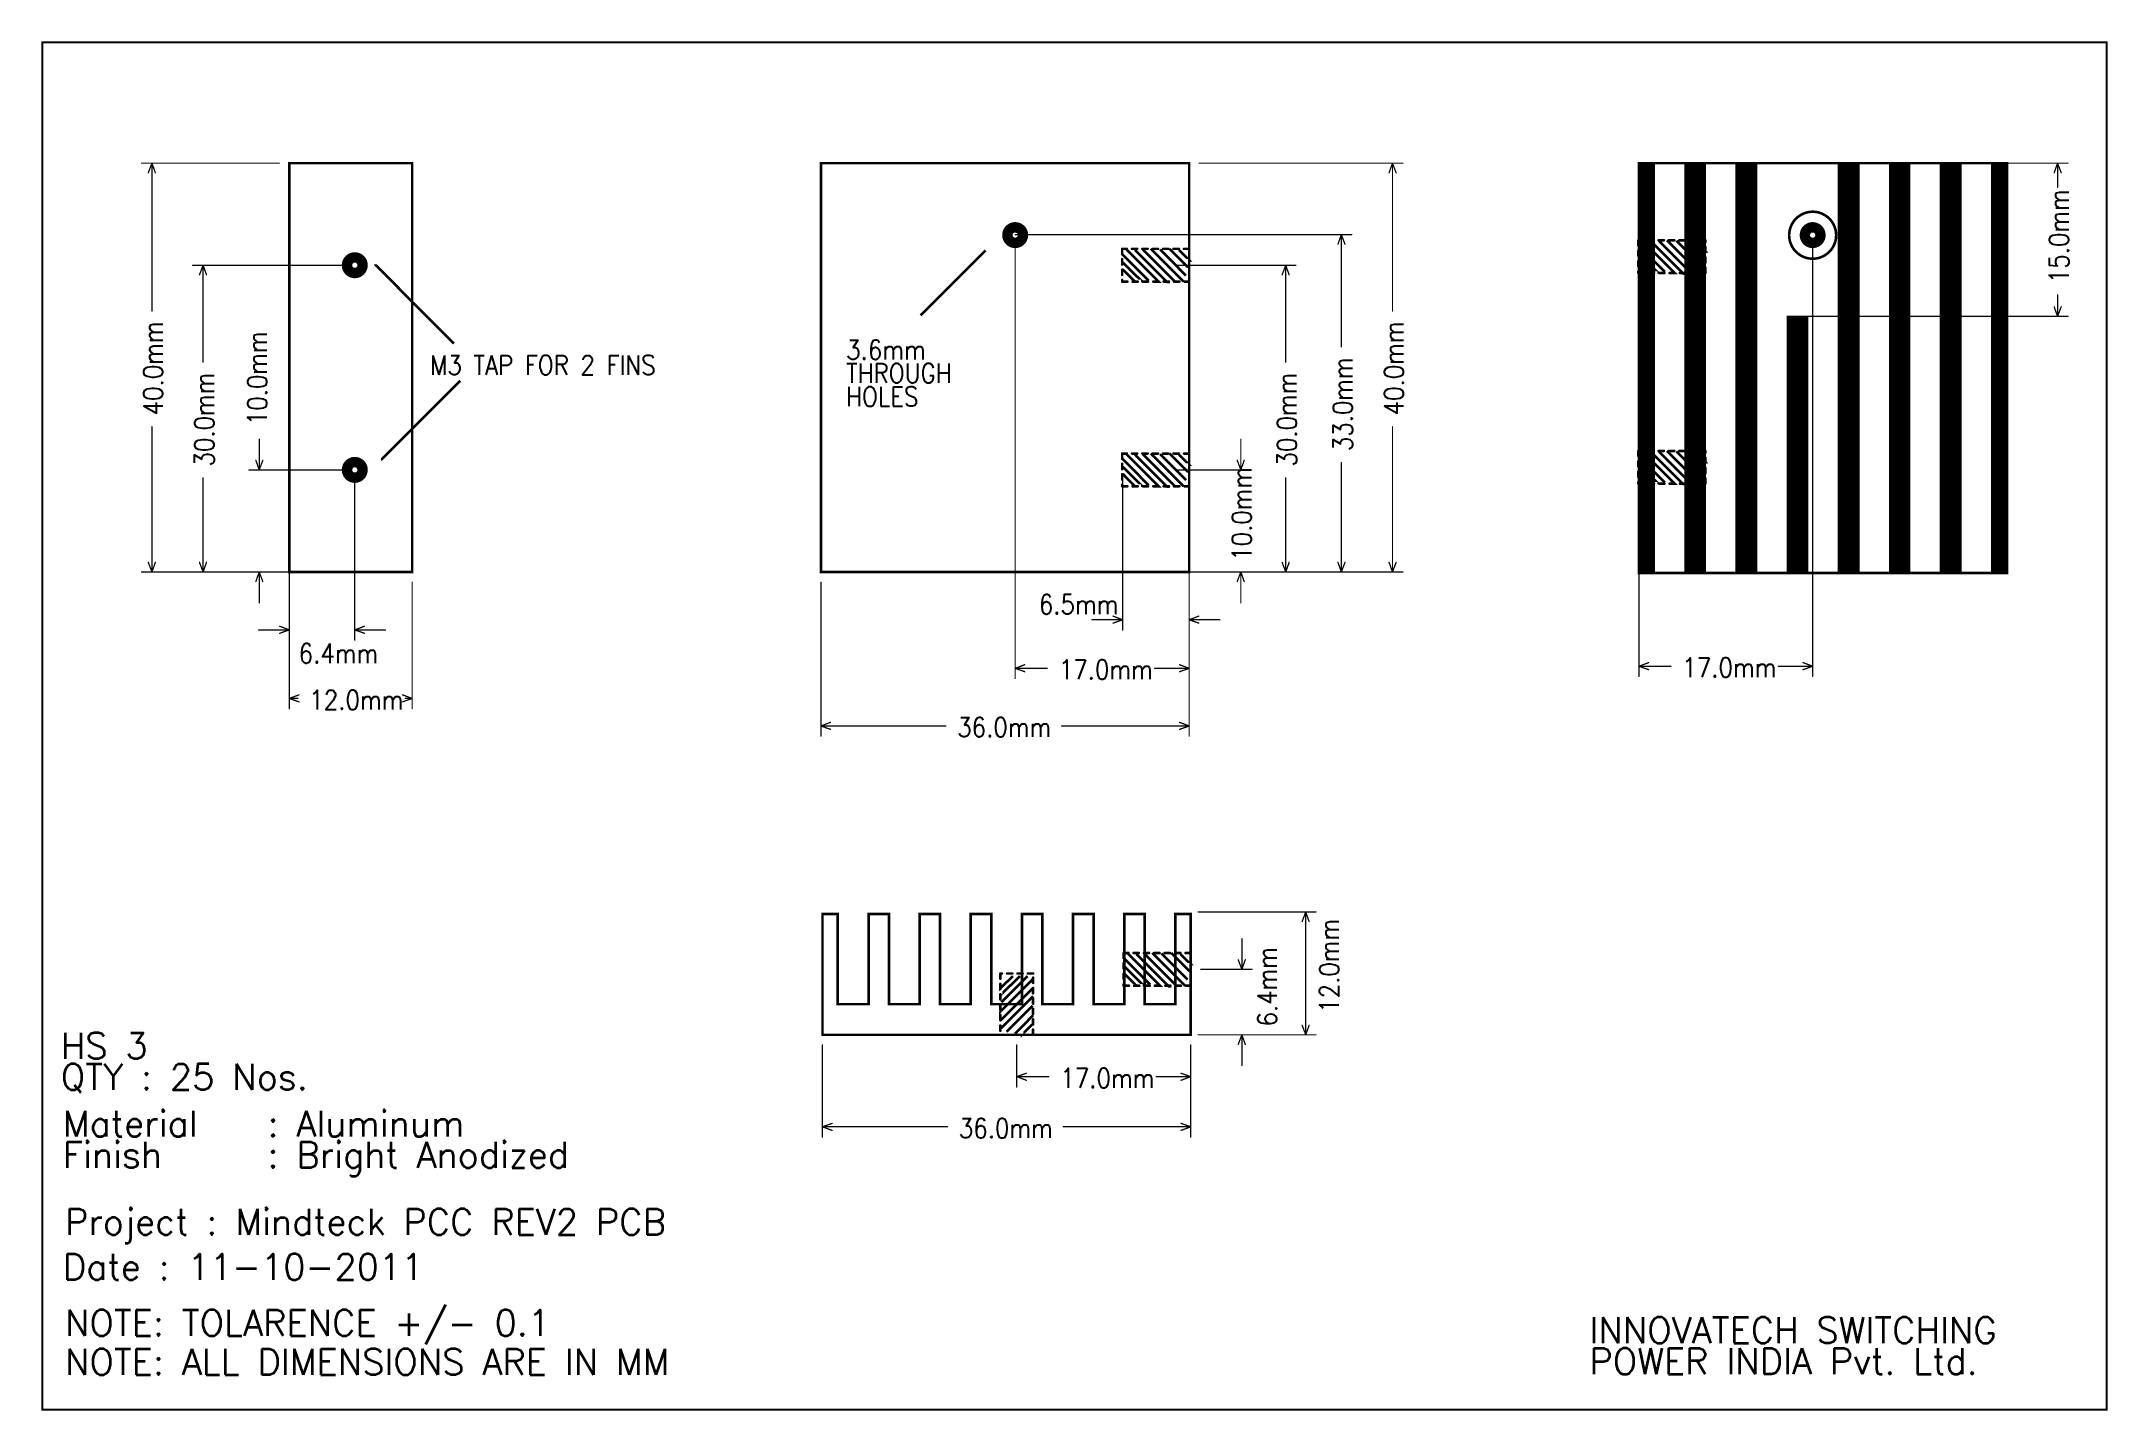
# Model space of a CAD drawing. Extents: x 2.09 to 10.05, y 1.3 to 6.57.
import ezdxf

# ---------------------------------------------------------------- set-up
doc = ezdxf.new("R2010")
doc.units = 0
doc.header["$LTSCALE"] = 25
doc.layers.get('0').update_dxf_attribs({"linetype": 'CONTINUOUS'})
doc.styles.get("Standard").update_dxf_attribs({"font": 'simplex'})

msp = doc.modelspace()

# ---------------------------------------------------------------- texts
at = {"color": 3, "width": 0.866}
for s, p in [('15.0mm', (9.901, 5.64)), ('40.0mm', (2.562, 5.131)), ('10.0mm', (2.963, 5.093)), ('40.0mm', (7.34, 5.131)), ('33.0mm', (7.143, 4.993)), ('30.0mm', (2.759, 4.934)), ('30.0mm', (6.928, 4.934)), ('10.0mm', (6.754, 4.571)), ('12.0mm', (7.091, 2.831)), ('6.4mm', (6.852, 2.778))]:
    msp.add_text(s, height=0.075, rotation=90, dxfattribs=at).set_placement(p)
for s, p in [('3.6mm', (5.193, 5.346)), ('M3 TAP FOR 2 FINS', (3.591, 5.287)), ('THROUGH', (5.193, 5.256)), ('HOLES', (5.193, 5.166)), ('6.5mm', (5.935, 4.366)), ('6.4mm', (3.085, 4.177)), ('17.0mm', (6.012, 4.115)), ('17.0mm', (8.413, 4.123)), ('12.0mm', (3.126, 3.998)), ('36.0mm', (5.621, 3.893)), ('17.0mm', (6.018, 2.542)), ('36.0mm', (5.627, 2.349))]:
    msp.add_text(s, height=0.075, dxfattribs=at).set_placement(p)
at = {"color": 3}
for s, p in [('HS 3', (2.169, 2.654)), ('QTY : 25 Nos.', (2.169, 2.534)), ('Material   : Aluminum', (2.177, 2.354)), ('Finish     : Bright Anodized', (2.177, 2.234)), ('Project : Mindteck PCC REV2 PCB', (2.185, 1.976)), ('Date : 11-10-2011', (2.177, 1.803)), ('NOTE: TOLARENCE +/- 0.1', (2.185, 1.587)), ('INNOVATECH SWITCHING ', (8.055, 1.559)), ('NOTE: ALL DIMENSIONS ARE IN MM', (2.185, 1.437)), ('POWER INDIA Pvt. Ltd.', (8.055, 1.439))]:
    msp.add_text(s, height=0.1, dxfattribs=at).set_placement(p)

# ---------------------------------------------------------------- blocks, each defined once
blk = doc.blocks.new('DISC')
at = {"color": 0, "const_width": 0.5}
blk.add_lwpolyline([(0, 0.25, 1), (0, -0.25, 1)], format="xyb", close=True, dxfattribs=at)

# ---------------------------------------------------------------- linework, layer by layer
at = {"color": 1, "const_width": 0.008}
msp.add_lwpolyline([(2.098, 1.303), (10.047, 1.303), (10.047, 6.567), (2.098, 6.567), (2.098, 1.303)], dxfattribs=at)
at = {"color": 3}
for points, const_width in [([(3.01, 6.102), (2.48, 6.102)], 0.005), ([(2.52, 6.102), (2.506, 6.065)], 0.005), ([(2.52, 5.533), (2.52, 6.102)], 0.005), ([(2.52, 6.102), (2.533, 6.065)], 0.005), ([(3.049, 4.528), (3.049, 6.102), (3.522, 6.102), (3.522, 4.528), (3.049, 4.528)], 0.01), ([(5.096, 4.528), (5.096, 6.102), (6.514, 6.102), (6.514, 4.528), (5.096, 4.528)], 0.01), ([(6.553, 6.102), (7.337, 6.102)], 0.005), ([(7.297, 6.102), (7.284, 6.065)], 0.005), ([(7.297, 5.533), (7.297, 6.102)], 0.005), ([(7.297, 6.102), (7.311, 6.065)], 0.005), ([(8.246, 4.524), (8.246, 6.102), (9.663, 6.102), (9.663, 4.524), (8.246, 4.524)], 0.01), ([(8.246, 6.102), (8.305, 6.102), (8.305, 4.526), (8.246, 4.526), (8.246, 6.102)], 0.005), ([(8.246, 6.098), (8.305, 6.098)], 0.005), ([(8.246, 6.093), (8.305, 6.093)], 0.005), ([(8.246, 6.088), (8.305, 6.088)], 0.005), ([(8.246, 6.083), (8.305, 6.083)], 0.005), ([(8.246, 6.078), (8.305, 6.078)], 0.005), ([(8.246, 6.073), (8.305, 6.073)], 0.005), ([(8.246, 6.068), (8.305, 6.068)], 0.005), ([(8.246, 6.063), (8.305, 6.063)], 0.005), ([(8.246, 6.058), (8.305, 6.058)], 0.005), ([(8.246, 6.053), (8.305, 6.053)], 0.005), ([(8.246, 6.048), (8.305, 6.048)], 0.005), ([(8.423, 6.102), (8.502, 6.102), (8.502, 4.526), (8.423, 4.526), (8.423, 6.102)], 0.005), ([(8.423, 6.098), (8.502, 6.098)], 0.005), ([(8.423, 6.093), (8.502, 6.093)], 0.005), ([(8.423, 6.088), (8.502, 6.088)], 0.005), ([(8.423, 6.083), (8.502, 6.083)], 0.005), ([(8.423, 6.078), (8.502, 6.078)], 0.005), ([(8.423, 6.073), (8.502, 6.073)], 0.005), ([(8.423, 6.068), (8.502, 6.068)], 0.005), ([(8.423, 6.063), (8.502, 6.063)], 0.005), ([(8.423, 6.058), (8.502, 6.058)], 0.005), ([(8.423, 6.053), (8.502, 6.053)], 0.005), ([(8.423, 6.048), (8.502, 6.048)], 0.005), ([(8.62, 6.102), (8.699, 6.102), (8.699, 4.528), (8.62, 4.528), (8.62, 6.102)], 0.005), ([(8.62, 6.1), (8.699, 6.1)], 0.005), ([(8.62, 6.095), (8.699, 6.095)], 0.005), ([(8.62, 6.09), (8.699, 6.09)], 0.005), ([(8.62, 6.085), (8.699, 6.085)], 0.005), ([(8.62, 6.08), (8.699, 6.08)], 0.005), ([(8.62, 6.075), (8.699, 6.075)], 0.005), ([(8.62, 6.07), (8.699, 6.07)], 0.005), ([(8.62, 6.065), (8.699, 6.065)], 0.005), ([(8.62, 6.06), (8.699, 6.06)], 0.005), ([(8.62, 6.055), (8.699, 6.055)], 0.005), ([(8.62, 6.05), (8.699, 6.05)], 0.005), ([(8.62, 6.045), (8.699, 6.045)], 0.005), ([(8.89, 6.102), (9.898, 6.102)], 0.005), ([(9.014, 6.102), (9.093, 6.102), (9.093, 4.526), (9.014, 4.526), (9.014, 6.102)], 0.005), ([(9.014, 6.098), (9.093, 6.098)], 0.005), ([(9.014, 6.093), (9.093, 6.093)], 0.005), ([(9.014, 6.088), (9.093, 6.088)], 0.005), ([(9.014, 6.083), (9.093, 6.083)], 0.005), ([(9.014, 6.078), (9.093, 6.078)], 0.005), ([(9.014, 6.073), (9.093, 6.073)], 0.005), ([(9.014, 6.068), (9.093, 6.068)], 0.005), ([(9.014, 6.063), (9.093, 6.063)], 0.005), ([(9.014, 6.058), (9.093, 6.058)], 0.005), ([(9.014, 6.053), (9.093, 6.053)], 0.005), ([(9.014, 6.048), (9.093, 6.048)], 0.005), ([(9.211, 6.102), (9.289, 6.102), (9.289, 4.526), (9.211, 4.526), (9.211, 6.102)], 0.005), ([(9.211, 6.098), (9.289, 6.098)], 0.005), ([(9.211, 6.093), (9.289, 6.093)], 0.005), ([(9.211, 6.088), (9.289, 6.088)], 0.005), ([(9.211, 6.083), (9.289, 6.083)], 0.005), ([(9.211, 6.078), (9.289, 6.078)], 0.005), ([(9.211, 6.073), (9.289, 6.073)], 0.005), ([(9.211, 6.068), (9.289, 6.068)], 0.005), ([(9.211, 6.063), (9.289, 6.063)], 0.005), ([(9.211, 6.058), (9.289, 6.058)], 0.005), ([(9.211, 6.053), (9.289, 6.053)], 0.005), ([(9.211, 6.048), (9.289, 6.048)], 0.005), ([(9.407, 6.102), (9.486, 6.102), (9.486, 4.526), (9.407, 4.526), (9.407, 6.102)], 0.005), ([(9.407, 6.098), (9.486, 6.098)], 0.005), ([(9.407, 6.093), (9.486, 6.093)], 0.005), ([(9.407, 6.088), (9.486, 6.088)], 0.005), ([(9.407, 6.083), (9.486, 6.083)], 0.005), ([(9.407, 6.078), (9.486, 6.078)], 0.005), ([(9.407, 6.073), (9.486, 6.073)], 0.005), ([(9.407, 6.068), (9.486, 6.068)], 0.005), ([(9.407, 6.063), (9.486, 6.063)], 0.005), ([(9.407, 6.058), (9.486, 6.058)], 0.005), ([(9.407, 6.053), (9.486, 6.053)], 0.005), ([(9.407, 6.048), (9.486, 6.048)], 0.005), ([(9.604, 6.102), (9.663, 6.102), (9.663, 4.526), (9.604, 4.526), (9.604, 6.102)], 0.005), ([(9.604, 6.098), (9.663, 6.098)], 0.005), ([(9.604, 6.093), (9.663, 6.093)], 0.005), ([(9.604, 6.088), (9.663, 6.088)], 0.005), ([(9.604, 6.083), (9.663, 6.083)], 0.005), ([(9.604, 6.078), (9.663, 6.078)], 0.005), ([(9.604, 6.073), (9.663, 6.073)], 0.005), ([(9.604, 6.068), (9.663, 6.068)], 0.005), ([(9.604, 6.063), (9.663, 6.063)], 0.005), ([(9.604, 6.058), (9.663, 6.058)], 0.005), ([(9.604, 6.053), (9.663, 6.053)], 0.005), ([(9.604, 6.048), (9.663, 6.048)], 0.005), ([(9.858, 6.102), (9.845, 6.065)], 0.005), ([(9.858, 6.009), (9.858, 6.102)], 0.005), ([(9.858, 6.102), (9.872, 6.065)], 0.005), ([(8.246, 6.043), (8.305, 6.043)], 0.005), ([(8.246, 6.038), (8.305, 6.038)], 0.005), ([(8.246, 6.033), (8.305, 6.033)], 0.005), ([(8.246, 6.028), (8.305, 6.028)], 0.005), ([(8.246, 6.023), (8.305, 6.023)], 0.005), ([(8.246, 6.018), (8.305, 6.018)], 0.005), ([(8.246, 6.013), (8.305, 6.013)], 0.005), ([(8.246, 6.008), (8.305, 6.008)], 0.005), ([(8.246, 6.003), (8.305, 6.003)], 0.005), ([(8.246, 5.998), (8.305, 5.998)], 0.005), ([(8.246, 5.993), (8.305, 5.993)], 0.005), ([(8.246, 5.988), (8.305, 5.988)], 0.005), ([(8.246, 5.983), (8.305, 5.983)], 0.005), ([(8.246, 5.978), (8.305, 5.978)], 0.005), ([(8.246, 5.973), (8.305, 5.973)], 0.005), ([(8.246, 5.968), (8.305, 5.968)], 0.005), ([(8.423, 6.043), (8.502, 6.043)], 0.005), ([(8.423, 6.038), (8.502, 6.038)], 0.005), ([(8.423, 6.033), (8.502, 6.033)], 0.005), ([(8.423, 6.028), (8.502, 6.028)], 0.005), ([(8.423, 6.023), (8.502, 6.023)], 0.005), ([(8.423, 6.018), (8.502, 6.018)], 0.005), ([(8.423, 6.013), (8.502, 6.013)], 0.005), ([(8.423, 6.008), (8.502, 6.008)], 0.005), ([(8.423, 6.003), (8.502, 6.003)], 0.005), ([(8.423, 5.998), (8.502, 5.998)], 0.005), ([(8.423, 5.993), (8.502, 5.993)], 0.005), ([(8.423, 5.988), (8.502, 5.988)], 0.005), ([(8.423, 5.983), (8.502, 5.983)], 0.005), ([(8.423, 5.978), (8.502, 5.978)], 0.005), ([(8.423, 5.973), (8.502, 5.973)], 0.005), ([(8.423, 5.968), (8.502, 5.968)], 0.005), ([(8.62, 6.04), (8.699, 6.04)], 0.005), ([(8.62, 6.035), (8.699, 6.035)], 0.005), ([(8.62, 6.03), (8.699, 6.03)], 0.005), ([(8.62, 6.025), (8.699, 6.025)], 0.005), ([(8.62, 6.02), (8.699, 6.02)], 0.005), ([(8.62, 6.015), (8.699, 6.015)], 0.005), ([(8.62, 6.01), (8.699, 6.01)], 0.005), ([(8.62, 6.005), (8.699, 6.005)], 0.005), ([(8.62, 6), (8.699, 6)], 0.005), ([(8.62, 5.995), (8.699, 5.995)], 0.005), ([(8.62, 5.99), (8.699, 5.99)], 0.005), ([(8.62, 5.985), (8.699, 5.985)], 0.005), ([(8.62, 5.98), (8.699, 5.98)], 0.005), ([(8.62, 5.975), (8.699, 5.975)], 0.005), ([(8.62, 5.97), (8.699, 5.97)], 0.005), ([(9.014, 6.043), (9.093, 6.043)], 0.005), ([(9.014, 6.038), (9.093, 6.038)], 0.005), ([(9.014, 6.033), (9.093, 6.033)], 0.005), ([(9.014, 6.028), (9.093, 6.028)], 0.005), ([(9.014, 6.023), (9.093, 6.023)], 0.005), ([(9.014, 6.018), (9.093, 6.018)], 0.005), ([(9.014, 6.013), (9.093, 6.013)], 0.005), ([(9.014, 6.008), (9.093, 6.008)], 0.005), ([(9.014, 6.003), (9.093, 6.003)], 0.005), ([(9.014, 5.998), (9.093, 5.998)], 0.005), ([(9.014, 5.993), (9.093, 5.993)], 0.005), ([(9.014, 5.988), (9.093, 5.988)], 0.005), ([(9.014, 5.983), (9.093, 5.983)], 0.005), ([(9.014, 5.978), (9.093, 5.978)], 0.005), ([(9.014, 5.973), (9.093, 5.973)], 0.005), ([(9.014, 5.968), (9.093, 5.968)], 0.005), ([(9.211, 6.043), (9.289, 6.043)], 0.005), ([(9.211, 6.038), (9.289, 6.038)], 0.005), ([(9.211, 6.033), (9.289, 6.033)], 0.005), ([(9.211, 6.028), (9.289, 6.028)], 0.005), ([(9.211, 6.023), (9.289, 6.023)], 0.005), ([(9.211, 6.018), (9.289, 6.018)], 0.005), ([(9.211, 6.013), (9.289, 6.013)], 0.005), ([(9.211, 6.008), (9.289, 6.008)], 0.005), ([(9.211, 6.003), (9.289, 6.003)], 0.005), ([(9.211, 5.998), (9.289, 5.998)], 0.005), ([(9.211, 5.993), (9.289, 5.993)], 0.005), ([(9.211, 5.988), (9.289, 5.988)], 0.005), ([(9.211, 5.983), (9.289, 5.983)], 0.005), ([(9.211, 5.978), (9.289, 5.978)], 0.005), ([(9.211, 5.973), (9.289, 5.973)], 0.005), ([(9.211, 5.968), (9.289, 5.968)], 0.005), ([(9.407, 6.043), (9.486, 6.043)], 0.005), ([(9.407, 6.038), (9.486, 6.038)], 0.005), ([(9.407, 6.033), (9.486, 6.033)], 0.005), ([(9.407, 6.028), (9.486, 6.028)], 0.005), ([(9.407, 6.023), (9.486, 6.023)], 0.005), ([(9.407, 6.018), (9.486, 6.018)], 0.005), ([(9.407, 6.013), (9.486, 6.013)], 0.005), ([(9.407, 6.008), (9.486, 6.008)], 0.005), ([(9.407, 6.003), (9.486, 6.003)], 0.005), ([(9.407, 5.998), (9.486, 5.998)], 0.005), ([(9.407, 5.993), (9.486, 5.993)], 0.005), ([(9.407, 5.988), (9.486, 5.988)], 0.005), ([(9.407, 5.983), (9.486, 5.983)], 0.005), ([(9.407, 5.978), (9.486, 5.978)], 0.005), ([(9.407, 5.973), (9.486, 5.973)], 0.005), ([(9.407, 5.968), (9.486, 5.968)], 0.005), ([(9.604, 6.043), (9.663, 6.043)], 0.005), ([(9.604, 6.038), (9.663, 6.038)], 0.005), ([(9.604, 6.033), (9.663, 6.033)], 0.005), ([(9.604, 6.028), (9.663, 6.028)], 0.005), ([(9.604, 6.023), (9.663, 6.023)], 0.005), ([(9.604, 6.018), (9.663, 6.018)], 0.005), ([(9.604, 6.013), (9.663, 6.013)], 0.005), ([(9.604, 6.008), (9.663, 6.008)], 0.005), ([(9.604, 6.003), (9.663, 6.003)], 0.005), ([(9.604, 5.998), (9.663, 5.998)], 0.005), ([(9.604, 5.993), (9.663, 5.993)], 0.005), ([(9.604, 5.988), (9.663, 5.988)], 0.005), ([(9.604, 5.983), (9.663, 5.983)], 0.005), ([(9.604, 5.978), (9.663, 5.978)], 0.005), ([(9.604, 5.973), (9.663, 5.973)], 0.005), ([(9.604, 5.968), (9.663, 5.968)], 0.005), ([(8.246, 5.963), (8.305, 5.963)], 0.005), ([(8.246, 5.958), (8.305, 5.958)], 0.005), ([(8.246, 5.953), (8.305, 5.953)], 0.005), ([(8.246, 5.948), (8.305, 5.948)], 0.005), ([(8.246, 5.943), (8.305, 5.943)], 0.005), ([(8.246, 5.938), (8.305, 5.938)], 0.005), ([(8.246, 5.933), (8.305, 5.933)], 0.005), ([(8.246, 5.928), (8.305, 5.928)], 0.005), ([(8.246, 5.923), (8.305, 5.923)], 0.005), ([(8.246, 5.918), (8.305, 5.918)], 0.005), ([(8.246, 5.913), (8.305, 5.913)], 0.005), ([(8.246, 5.908), (8.305, 5.908)], 0.005), ([(8.246, 5.903), (8.305, 5.903)], 0.005), ([(8.246, 5.898), (8.305, 5.898)], 0.005), ([(8.246, 5.893), (8.305, 5.893)], 0.005), ([(8.246, 5.888), (8.305, 5.888)], 0.005), ([(8.423, 5.963), (8.502, 5.963)], 0.005), ([(8.423, 5.958), (8.502, 5.958)], 0.005), ([(8.423, 5.953), (8.502, 5.953)], 0.005), ([(8.423, 5.948), (8.502, 5.948)], 0.005), ([(8.423, 5.943), (8.502, 5.943)], 0.005), ([(8.423, 5.938), (8.502, 5.938)], 0.005), ([(8.423, 5.933), (8.502, 5.933)], 0.005), ([(8.423, 5.928), (8.502, 5.928)], 0.005), ([(8.423, 5.923), (8.502, 5.923)], 0.005), ([(8.423, 5.918), (8.502, 5.918)], 0.005), ([(8.423, 5.913), (8.502, 5.913)], 0.005), ([(8.423, 5.908), (8.502, 5.908)], 0.005), ([(8.423, 5.903), (8.502, 5.903)], 0.005), ([(8.423, 5.898), (8.502, 5.898)], 0.005), ([(8.423, 5.893), (8.502, 5.893)], 0.005), ([(8.423, 5.888), (8.502, 5.888)], 0.005), ([(8.62, 5.965), (8.699, 5.965)], 0.005), ([(8.62, 5.96), (8.699, 5.96)], 0.005), ([(8.62, 5.955), (8.699, 5.955)], 0.005), ([(8.62, 5.95), (8.699, 5.95)], 0.005), ([(8.62, 5.945), (8.699, 5.945)], 0.005), ([(8.62, 5.94), (8.699, 5.94)], 0.005), ([(8.62, 5.935), (8.699, 5.935)], 0.005), ([(8.62, 5.93), (8.699, 5.93)], 0.005), ([(8.62, 5.925), (8.699, 5.925)], 0.005), ([(8.62, 5.92), (8.699, 5.92)], 0.005), ([(8.62, 5.915), (8.699, 5.915)], 0.005), ([(8.62, 5.91), (8.699, 5.91)], 0.005), ([(8.62, 5.905), (8.699, 5.905)], 0.005), ([(8.62, 5.9), (8.699, 5.9)], 0.005), ([(8.62, 5.895), (8.699, 5.895)], 0.005), ([(8.62, 5.89), (8.699, 5.89)], 0.005), ([(9.014, 5.963), (9.093, 5.963)], 0.005), ([(9.014, 5.958), (9.093, 5.958)], 0.005), ([(9.014, 5.953), (9.093, 5.953)], 0.005), ([(9.014, 5.948), (9.093, 5.948)], 0.005), ([(9.014, 5.943), (9.093, 5.943)], 0.005), ([(9.014, 5.938), (9.093, 5.938)], 0.005), ([(9.014, 5.933), (9.093, 5.933)], 0.005), ([(9.014, 5.928), (9.093, 5.928)], 0.005), ([(9.014, 5.923), (9.093, 5.923)], 0.005), ([(9.014, 5.918), (9.093, 5.918)], 0.005), ([(9.014, 5.913), (9.093, 5.913)], 0.005), ([(9.014, 5.908), (9.093, 5.908)], 0.005), ([(9.014, 5.903), (9.093, 5.903)], 0.005), ([(9.014, 5.898), (9.093, 5.898)], 0.005), ([(9.014, 5.893), (9.093, 5.893)], 0.005), ([(9.014, 5.888), (9.093, 5.888)], 0.005), ([(9.211, 5.963), (9.289, 5.963)], 0.005), ([(9.211, 5.958), (9.289, 5.958)], 0.005), ([(9.211, 5.953), (9.289, 5.953)], 0.005), ([(9.211, 5.948), (9.289, 5.948)], 0.005), ([(9.211, 5.943), (9.289, 5.943)], 0.005), ([(9.211, 5.938), (9.289, 5.938)], 0.005), ([(9.211, 5.933), (9.289, 5.933)], 0.005), ([(9.211, 5.928), (9.289, 5.928)], 0.005), ([(9.211, 5.923), (9.289, 5.923)], 0.005), ([(9.211, 5.918), (9.289, 5.918)], 0.005), ([(9.211, 5.913), (9.289, 5.913)], 0.005), ([(9.211, 5.908), (9.289, 5.908)], 0.005), ([(9.211, 5.903), (9.289, 5.903)], 0.005), ([(9.211, 5.898), (9.289, 5.898)], 0.005), ([(9.211, 5.893), (9.289, 5.893)], 0.005), ([(9.211, 5.888), (9.289, 5.888)], 0.005), ([(9.407, 5.963), (9.486, 5.963)], 0.005), ([(9.407, 5.958), (9.486, 5.958)], 0.005), ([(9.407, 5.953), (9.486, 5.953)], 0.005), ([(9.407, 5.948), (9.486, 5.948)], 0.005), ([(9.407, 5.943), (9.486, 5.943)], 0.005), ([(9.407, 5.938), (9.486, 5.938)], 0.005), ([(9.407, 5.933), (9.486, 5.933)], 0.005), ([(9.407, 5.928), (9.486, 5.928)], 0.005), ([(9.407, 5.923), (9.486, 5.923)], 0.005), ([(9.407, 5.918), (9.486, 5.918)], 0.005), ([(9.407, 5.913), (9.486, 5.913)], 0.005), ([(9.407, 5.908), (9.486, 5.908)], 0.005), ([(9.407, 5.903), (9.486, 5.903)], 0.005), ([(9.407, 5.898), (9.486, 5.898)], 0.005), ([(9.407, 5.893), (9.486, 5.893)], 0.005), ([(9.407, 5.888), (9.486, 5.888)], 0.005), ([(9.604, 5.963), (9.663, 5.963)], 0.005), ([(9.604, 5.958), (9.663, 5.958)], 0.005), ([(9.604, 5.953), (9.663, 5.953)], 0.005), ([(9.604, 5.948), (9.663, 5.948)], 0.005), ([(9.604, 5.943), (9.663, 5.943)], 0.005), ([(9.604, 5.938), (9.663, 5.938)], 0.005), ([(9.604, 5.933), (9.663, 5.933)], 0.005), ([(9.604, 5.928), (9.663, 5.928)], 0.005), ([(9.604, 5.923), (9.663, 5.923)], 0.005), ([(9.604, 5.918), (9.663, 5.918)], 0.005), ([(9.604, 5.913), (9.663, 5.913)], 0.005), ([(9.604, 5.908), (9.663, 5.908)], 0.005), ([(9.604, 5.903), (9.663, 5.903)], 0.005), ([(9.604, 5.898), (9.663, 5.898)], 0.005), ([(9.604, 5.893), (9.663, 5.893)], 0.005), ([(9.604, 5.888), (9.663, 5.888)], 0.005), ([(5.844, 5.827), (7.14, 5.827)], 0.005), ([(7.1, 5.827), (7.087, 5.79)], 0.005), ([(7.1, 5.395), (7.1, 5.827)], 0.005), ([(7.1, 5.827), (7.114, 5.79)], 0.005), ([(8.262, 5.805), (8.244, 5.805)], 0.01), ([(8.244, 5.805), (8.244, 5.785)], 0.01), ([(8.246, 5.883), (8.305, 5.883)], 0.005), ([(8.246, 5.878), (8.305, 5.878)], 0.005), ([(8.246, 5.873), (8.305, 5.873)], 0.005), ([(8.246, 5.868), (8.305, 5.868)], 0.005), ([(8.246, 5.863), (8.305, 5.863)], 0.005), ([(8.246, 5.858), (8.305, 5.858)], 0.005), ([(8.246, 5.853), (8.305, 5.853)], 0.005), ([(8.246, 5.848), (8.305, 5.848)], 0.005), ([(8.246, 5.843), (8.305, 5.843)], 0.005), ([(8.246, 5.838), (8.305, 5.838)], 0.005), ([(8.246, 5.833), (8.305, 5.833)], 0.005), ([(8.246, 5.828), (8.305, 5.828)], 0.005), ([(8.246, 5.823), (8.305, 5.823)], 0.005), ([(8.246, 5.818), (8.305, 5.818)], 0.005), ([(8.246, 5.813), (8.305, 5.813)], 0.005), ([(8.246, 5.808), (8.305, 5.808)], 0.005), ([(8.302, 5.805), (8.282, 5.805)], 0.01), ([(8.342, 5.805), (8.322, 5.805)], 0.01), ([(8.354, 5.805), (8.48, 5.679)], 0.01), ([(8.382, 5.805), (8.362, 5.805)], 0.01), ([(8.422, 5.805), (8.402, 5.805)], 0.01), ([(8.423, 5.883), (8.502, 5.883)], 0.005), ([(8.423, 5.878), (8.502, 5.878)], 0.005), ([(8.423, 5.873), (8.502, 5.873)], 0.005), ([(8.423, 5.868), (8.502, 5.868)], 0.005), ([(8.423, 5.863), (8.502, 5.863)], 0.005), ([(8.423, 5.858), (8.502, 5.858)], 0.005), ([(8.423, 5.853), (8.502, 5.853)], 0.005), ([(8.423, 5.848), (8.502, 5.848)], 0.005), ([(8.423, 5.843), (8.502, 5.843)], 0.005), ([(8.423, 5.838), (8.502, 5.838)], 0.005), ([(8.423, 5.833), (8.502, 5.833)], 0.005), ([(8.423, 5.828), (8.502, 5.828)], 0.005), ([(8.423, 5.823), (8.502, 5.823)], 0.005), ([(8.423, 5.818), (8.502, 5.818)], 0.005), ([(8.423, 5.813), (8.502, 5.813)], 0.005), ([(8.423, 5.808), (8.502, 5.808)], 0.005), ([(8.427, 5.805), (8.498, 5.734)], 0.01), ([(8.462, 5.805), (8.442, 5.805)], 0.01), ([(8.502, 5.805), (8.482, 5.805)], 0.01), ([(8.502, 5.799), (8.502, 5.805)], 0.01), ([(8.62, 5.885), (8.699, 5.885)], 0.005), ([(8.62, 5.88), (8.699, 5.88)], 0.005), ([(8.62, 5.875), (8.699, 5.875)], 0.005), ([(8.62, 5.87), (8.699, 5.87)], 0.005), ([(8.62, 5.865), (8.699, 5.865)], 0.005), ([(8.62, 5.86), (8.699, 5.86)], 0.005), ([(8.62, 5.855), (8.699, 5.855)], 0.005), ([(8.62, 5.85), (8.699, 5.85)], 0.005), ([(8.62, 5.845), (8.699, 5.845)], 0.005), ([(8.62, 5.84), (8.699, 5.84)], 0.005), ([(8.62, 5.835), (8.699, 5.835)], 0.005), ([(8.62, 5.83), (8.699, 5.83)], 0.005), ([(8.62, 5.825), (8.699, 5.825)], 0.005), ([(8.62, 5.82), (8.699, 5.82)], 0.005), ([(8.62, 5.815), (8.699, 5.815)], 0.005), ([(8.62, 5.81), (8.699, 5.81)], 0.005), ([(9.014, 5.883), (9.093, 5.883)], 0.005), ([(9.014, 5.878), (9.093, 5.878)], 0.005), ([(9.014, 5.873), (9.093, 5.873)], 0.005), ([(9.014, 5.868), (9.093, 5.868)], 0.005), ([(9.014, 5.863), (9.093, 5.863)], 0.005), ([(9.014, 5.858), (9.093, 5.858)], 0.005), ([(9.014, 5.853), (9.093, 5.853)], 0.005), ([(9.014, 5.848), (9.093, 5.848)], 0.005), ([(9.014, 5.843), (9.093, 5.843)], 0.005), ([(9.014, 5.838), (9.093, 5.838)], 0.005), ([(9.014, 5.833), (9.093, 5.833)], 0.005), ([(9.014, 5.828), (9.093, 5.828)], 0.005), ([(9.014, 5.823), (9.093, 5.823)], 0.005), ([(9.014, 5.818), (9.093, 5.818)], 0.005), ([(9.014, 5.813), (9.093, 5.813)], 0.005), ([(9.014, 5.808), (9.093, 5.808)], 0.005), ([(9.211, 5.883), (9.289, 5.883)], 0.005), ([(9.211, 5.878), (9.289, 5.878)], 0.005), ([(9.211, 5.873), (9.289, 5.873)], 0.005), ([(9.211, 5.868), (9.289, 5.868)], 0.005), ([(9.211, 5.863), (9.289, 5.863)], 0.005), ([(9.211, 5.858), (9.289, 5.858)], 0.005), ([(9.211, 5.853), (9.289, 5.853)], 0.005), ([(9.211, 5.848), (9.289, 5.848)], 0.005), ([(9.211, 5.843), (9.289, 5.843)], 0.005), ([(9.211, 5.838), (9.289, 5.838)], 0.005), ([(9.211, 5.833), (9.289, 5.833)], 0.005), ([(9.211, 5.828), (9.289, 5.828)], 0.005), ([(9.211, 5.823), (9.289, 5.823)], 0.005), ([(9.211, 5.818), (9.289, 5.818)], 0.005), ([(9.211, 5.813), (9.289, 5.813)], 0.005), ([(9.211, 5.808), (9.289, 5.808)], 0.005), ([(9.407, 5.883), (9.486, 5.883)], 0.005), ([(9.407, 5.878), (9.486, 5.878)], 0.005), ([(9.407, 5.873), (9.486, 5.873)], 0.005), ([(9.407, 5.868), (9.486, 5.868)], 0.005), ([(9.407, 5.863), (9.486, 5.863)], 0.005), ([(9.407, 5.858), (9.486, 5.858)], 0.005), ([(9.407, 5.853), (9.486, 5.853)], 0.005), ([(9.407, 5.848), (9.486, 5.848)], 0.005), ([(9.407, 5.843), (9.486, 5.843)], 0.005), ([(9.407, 5.838), (9.486, 5.838)], 0.005), ([(9.407, 5.833), (9.486, 5.833)], 0.005), ([(9.407, 5.828), (9.486, 5.828)], 0.005), ([(9.407, 5.823), (9.486, 5.823)], 0.005), ([(9.407, 5.818), (9.486, 5.818)], 0.005), ([(9.407, 5.813), (9.486, 5.813)], 0.005), ([(9.407, 5.808), (9.486, 5.808)], 0.005), ([(9.604, 5.883), (9.663, 5.883)], 0.005), ([(9.604, 5.878), (9.663, 5.878)], 0.005), ([(9.604, 5.873), (9.663, 5.873)], 0.005), ([(9.604, 5.868), (9.663, 5.868)], 0.005), ([(9.604, 5.863), (9.663, 5.863)], 0.005), ([(9.604, 5.858), (9.663, 5.858)], 0.005), ([(9.604, 5.853), (9.663, 5.853)], 0.005), ([(9.604, 5.848), (9.663, 5.848)], 0.005), ([(9.604, 5.843), (9.663, 5.843)], 0.005), ([(9.604, 5.838), (9.663, 5.838)], 0.005), ([(9.604, 5.833), (9.663, 5.833)], 0.005), ([(9.604, 5.828), (9.663, 5.828)], 0.005), ([(9.604, 5.823), (9.663, 5.823)], 0.005), ([(9.604, 5.818), (9.663, 5.818)], 0.005), ([(9.604, 5.813), (9.663, 5.813)], 0.005), ([(9.604, 5.808), (9.663, 5.808)], 0.005), ([(5.73, 5.766), (5.48, 5.516)], 0.01), ([(5.844, 5.787), (5.844, 4.118)], 0.005), ([(6.274, 5.772), (6.256, 5.772)], 0.01), ([(6.256, 5.772), (6.256, 5.752)], 0.01), ([(6.256, 5.732), (6.256, 5.712)], 0.01), ([(6.258, 5.75), (6.358, 5.65)], 0.01), ([(6.272, 5.77), (6.396, 5.646), (6.394, 5.646)], 0.01), ([(6.314, 5.772), (6.294, 5.772)], 0.01), ([(6.305, 5.768), (6.429, 5.644), (6.427, 5.644)], 0.01), ([(6.354, 5.772), (6.334, 5.772)], 0.01), ([(6.335, 5.77), (6.459, 5.646)], 0.01), ([(6.366, 5.772), (6.492, 5.646)], 0.01), ([(6.394, 5.772), (6.374, 5.772)], 0.01), ([(6.402, 5.77), (6.502, 5.669)], 0.01), ([(6.434, 5.772), (6.414, 5.772)], 0.01), ([(6.439, 5.772), (6.51, 5.701)], 0.01), ([(6.474, 5.772), (6.454, 5.772)], 0.01), ([(6.474, 5.768), (6.514, 5.728), (6.512, 5.728)], 0.01), ([(6.514, 5.772), (6.494, 5.772)], 0.01), ([(6.514, 5.766), (6.514, 5.772)], 0.01), ([(6.514, 5.726), (6.514, 5.746)], 0.01), ([(6.514, 5.787), (6.514, 4.118)], 0.005), ([(8.244, 5.765), (8.244, 5.745)], 0.01), ([(8.244, 5.725), (8.244, 5.705)], 0.01), ([(8.246, 5.783), (8.346, 5.683)], 0.01), ([(8.246, 5.754), (8.319, 5.681), (8.317, 5.681)], 0.01), ([(8.246, 5.726), (8.293, 5.679), (8.291, 5.679)], 0.01), ([(8.246, 5.803), (8.305, 5.803)], 0.005), ([(8.246, 5.798), (8.305, 5.798)], 0.005), ([(8.246, 5.793), (8.305, 5.793)], 0.005), ([(8.246, 5.788), (8.305, 5.788)], 0.005), ([(8.246, 5.785), (8.246, 4.126)], 0.005), ([(8.246, 5.783), (8.305, 5.783)], 0.005), ([(8.246, 5.778), (8.305, 5.778)], 0.005), ([(8.246, 5.773), (8.305, 5.773)], 0.005), ([(8.246, 5.768), (8.305, 5.768)], 0.005), ([(8.246, 5.763), (8.305, 5.763)], 0.005), ([(8.246, 5.758), (8.305, 5.758)], 0.005), ([(8.246, 5.753), (8.305, 5.753)], 0.005), ([(8.246, 5.748), (8.305, 5.748)], 0.005), ([(8.246, 5.743), (8.305, 5.743)], 0.005), ([(8.246, 5.738), (8.305, 5.738)], 0.005), ([(8.246, 5.733), (8.305, 5.733)], 0.005), ([(8.246, 5.728), (8.305, 5.728)], 0.005), ([(8.26, 5.803), (8.384, 5.679), (8.382, 5.679)], 0.01), ([(8.293, 5.801), (8.417, 5.677), (8.415, 5.677)], 0.01), ([(8.323, 5.803), (8.447, 5.679)], 0.01), ([(8.39, 5.803), (8.49, 5.703)], 0.01), ([(8.423, 5.803), (8.502, 5.803)], 0.005), ([(8.423, 5.798), (8.502, 5.798)], 0.005), ([(8.423, 5.793), (8.502, 5.793)], 0.005), ([(8.423, 5.788), (8.502, 5.788)], 0.005), ([(8.423, 5.783), (8.502, 5.783)], 0.005), ([(8.423, 5.778), (8.502, 5.778)], 0.005), ([(8.423, 5.773), (8.502, 5.773)], 0.005), ([(8.423, 5.768), (8.502, 5.768)], 0.005), ([(8.423, 5.763), (8.502, 5.763)], 0.005), ([(8.423, 5.758), (8.502, 5.758)], 0.005), ([(8.423, 5.753), (8.502, 5.753)], 0.005), ([(8.423, 5.748), (8.502, 5.748)], 0.005), ([(8.423, 5.743), (8.502, 5.743)], 0.005), ([(8.423, 5.738), (8.502, 5.738)], 0.005), ([(8.423, 5.733), (8.502, 5.733)], 0.005), ([(8.423, 5.728), (8.502, 5.728)], 0.005), ([(8.463, 5.801), (8.502, 5.762), (8.5, 5.762)], 0.01), ([(8.502, 5.759), (8.502, 5.779)], 0.01), ([(8.502, 5.719), (8.502, 5.739)], 0.01), ([(8.62, 5.805), (8.699, 5.805)], 0.005), ([(8.62, 5.8), (8.699, 5.8)], 0.005), ([(8.62, 5.795), (8.699, 5.795)], 0.005), ([(8.62, 5.79), (8.699, 5.79)], 0.005), ([(8.62, 5.785), (8.699, 5.785)], 0.005), ([(8.62, 5.78), (8.699, 5.78)], 0.005), ([(8.62, 5.775), (8.699, 5.775)], 0.005), ([(8.62, 5.77), (8.699, 5.77)], 0.005), ([(8.62, 5.765), (8.699, 5.765)], 0.005), ([(8.62, 5.76), (8.699, 5.76)], 0.005), ([(8.62, 5.755), (8.699, 5.755)], 0.005), ([(8.62, 5.75), (8.699, 5.75)], 0.005), ([(8.62, 5.745), (8.699, 5.745)], 0.005), ([(8.62, 5.74), (8.699, 5.74)], 0.005), ([(8.62, 5.735), (8.699, 5.735)], 0.005), ([(8.62, 5.73), (8.699, 5.73)], 0.005), ([(8.915, 5.785), (8.915, 4.126)], 0.005), ([(9.014, 5.803), (9.093, 5.803)], 0.005), ([(9.014, 5.798), (9.093, 5.798)], 0.005), ([(9.014, 5.793), (9.093, 5.793)], 0.005), ([(9.014, 5.788), (9.093, 5.788)], 0.005), ([(9.014, 5.783), (9.093, 5.783)], 0.005), ([(9.014, 5.778), (9.093, 5.778)], 0.005), ([(9.014, 5.773), (9.093, 5.773)], 0.005), ([(9.014, 5.768), (9.093, 5.768)], 0.005), ([(9.014, 5.763), (9.093, 5.763)], 0.005), ([(9.014, 5.758), (9.093, 5.758)], 0.005), ([(9.014, 5.753), (9.093, 5.753)], 0.005), ([(9.014, 5.748), (9.093, 5.748)], 0.005), ([(9.014, 5.743), (9.093, 5.743)], 0.005), ([(9.014, 5.738), (9.093, 5.738)], 0.005), ([(9.014, 5.733), (9.093, 5.733)], 0.005), ([(9.014, 5.728), (9.093, 5.728)], 0.005), ([(9.211, 5.803), (9.289, 5.803)], 0.005), ([(9.211, 5.798), (9.289, 5.798)], 0.005), ([(9.211, 5.793), (9.289, 5.793)], 0.005), ([(9.211, 5.788), (9.289, 5.788)], 0.005), ([(9.211, 5.783), (9.289, 5.783)], 0.005), ([(9.211, 5.778), (9.289, 5.778)], 0.005), ([(9.211, 5.773), (9.289, 5.773)], 0.005), ([(9.211, 5.768), (9.289, 5.768)], 0.005), ([(9.211, 5.763), (9.289, 5.763)], 0.005), ([(9.211, 5.758), (9.289, 5.758)], 0.005), ([(9.211, 5.753), (9.289, 5.753)], 0.005), ([(9.211, 5.748), (9.289, 5.748)], 0.005), ([(9.211, 5.743), (9.289, 5.743)], 0.005), ([(9.211, 5.738), (9.289, 5.738)], 0.005), ([(9.211, 5.733), (9.289, 5.733)], 0.005), ([(9.211, 5.728), (9.289, 5.728)], 0.005), ([(9.407, 5.803), (9.486, 5.803)], 0.005), ([(9.407, 5.798), (9.486, 5.798)], 0.005), ([(9.407, 5.793), (9.486, 5.793)], 0.005), ([(9.407, 5.788), (9.486, 5.788)], 0.005), ([(9.407, 5.783), (9.486, 5.783)], 0.005), ([(9.407, 5.778), (9.486, 5.778)], 0.005), ([(9.407, 5.773), (9.486, 5.773)], 0.005), ([(9.407, 5.768), (9.486, 5.768)], 0.005), ([(9.407, 5.763), (9.486, 5.763)], 0.005), ([(9.407, 5.758), (9.486, 5.758)], 0.005), ([(9.407, 5.753), (9.486, 5.753)], 0.005), ([(9.407, 5.748), (9.486, 5.748)], 0.005), ([(9.407, 5.743), (9.486, 5.743)], 0.005), ([(9.407, 5.738), (9.486, 5.738)], 0.005), ([(9.407, 5.733), (9.486, 5.733)], 0.005), ([(9.407, 5.728), (9.486, 5.728)], 0.005), ([(9.604, 5.803), (9.663, 5.803)], 0.005), ([(9.604, 5.798), (9.663, 5.798)], 0.005), ([(9.604, 5.793), (9.663, 5.793)], 0.005), ([(9.604, 5.788), (9.663, 5.788)], 0.005), ([(9.604, 5.783), (9.663, 5.783)], 0.005), ([(9.604, 5.778), (9.663, 5.778)], 0.005), ([(9.604, 5.773), (9.663, 5.773)], 0.005), ([(9.604, 5.768), (9.663, 5.768)], 0.005), ([(9.604, 5.763), (9.663, 5.763)], 0.005), ([(9.604, 5.758), (9.663, 5.758)], 0.005), ([(9.604, 5.753), (9.663, 5.753)], 0.005), ([(9.604, 5.748), (9.663, 5.748)], 0.005), ([(9.604, 5.743), (9.663, 5.743)], 0.005), ([(9.604, 5.738), (9.663, 5.738)], 0.005), ([(9.604, 5.733), (9.663, 5.733)], 0.005), ([(9.604, 5.728), (9.663, 5.728)], 0.005), ([(3.26, 5.709), (2.677, 5.709)], 0.005), ([(2.717, 5.709), (2.703, 5.672)], 0.005), ([(2.717, 5.336), (2.717, 5.709)], 0.005), ([(2.717, 5.709), (2.73, 5.672)], 0.005), ([(3.38, 5.713), (3.38, 5.711), (3.683, 5.407)], 0.01), ([(6.256, 5.692), (6.256, 5.672)], 0.01), ([(6.256, 5.652), (6.256, 5.646)], 0.01), ([(6.256, 5.646), (6.276, 5.646)], 0.01), ([(6.258, 5.72), (6.331, 5.648), (6.329, 5.648)], 0.01), ([(6.258, 5.693), (6.305, 5.646), (6.303, 5.646)], 0.01), ([(6.296, 5.646), (6.316, 5.646)], 0.01), ([(6.336, 5.646), (6.356, 5.646)], 0.01), ([(6.376, 5.646), (6.396, 5.646)], 0.01), ([(6.416, 5.646), (6.436, 5.646)], 0.01), ([(6.456, 5.646), (6.476, 5.646)], 0.01), ([(6.469, 5.709), (6.925, 5.709)], 0.005), ([(6.496, 5.646), (6.514, 5.646)], 0.01), ([(6.514, 5.686), (6.514, 5.706)], 0.01), ([(6.514, 5.646), (6.514, 5.666)], 0.01), ([(6.886, 5.709), (6.872, 5.672)], 0.005), ([(6.886, 5.336), (6.886, 5.709)], 0.005), ([(6.886, 5.709), (6.899, 5.672)], 0.005), ([(8.244, 5.685), (8.244, 5.679)], 0.01), ([(8.244, 5.679), (8.264, 5.679)], 0.01), ([(8.246, 5.723), (8.305, 5.723)], 0.005), ([(8.246, 5.718), (8.305, 5.718)], 0.005), ([(8.246, 5.713), (8.305, 5.713)], 0.005), ([(8.246, 5.708), (8.305, 5.708)], 0.005), ([(8.246, 5.703), (8.305, 5.703)], 0.005), ([(8.246, 5.698), (8.305, 5.698)], 0.005), ([(8.246, 5.693), (8.305, 5.693)], 0.005), ([(8.246, 5.688), (8.305, 5.688)], 0.005), ([(8.246, 5.683), (8.305, 5.683)], 0.005), ([(8.246, 5.678), (8.305, 5.678)], 0.005), ([(8.246, 5.673), (8.305, 5.673)], 0.005), ([(8.246, 5.668), (8.305, 5.668)], 0.005), ([(8.246, 5.663), (8.305, 5.663)], 0.005), ([(8.246, 5.658), (8.305, 5.658)], 0.005), ([(8.246, 5.653), (8.305, 5.653)], 0.005), ([(8.246, 5.648), (8.305, 5.648)], 0.005), ([(8.284, 5.679), (8.304, 5.679)], 0.01), ([(8.324, 5.679), (8.344, 5.679)], 0.01), ([(8.364, 5.679), (8.384, 5.679)], 0.01), ([(8.404, 5.679), (8.424, 5.679)], 0.01), ([(8.423, 5.723), (8.502, 5.723)], 0.005), ([(8.423, 5.718), (8.502, 5.718)], 0.005), ([(8.423, 5.713), (8.502, 5.713)], 0.005), ([(8.423, 5.708), (8.502, 5.708)], 0.005), ([(8.423, 5.703), (8.502, 5.703)], 0.005), ([(8.423, 5.698), (8.502, 5.698)], 0.005), ([(8.423, 5.693), (8.502, 5.693)], 0.005), ([(8.423, 5.688), (8.502, 5.688)], 0.005), ([(8.423, 5.683), (8.502, 5.683)], 0.005), ([(8.423, 5.678), (8.502, 5.678)], 0.005), ([(8.423, 5.673), (8.502, 5.673)], 0.005), ([(8.423, 5.668), (8.502, 5.668)], 0.005), ([(8.423, 5.663), (8.502, 5.663)], 0.005), ([(8.423, 5.658), (8.502, 5.658)], 0.005), ([(8.423, 5.653), (8.502, 5.653)], 0.005), ([(8.423, 5.648), (8.502, 5.648)], 0.005), ([(8.444, 5.679), (8.464, 5.679)], 0.01), ([(8.484, 5.679), (8.502, 5.679)], 0.01), ([(8.502, 5.679), (8.502, 5.699)], 0.01), ([(8.62, 5.725), (8.699, 5.725)], 0.005), ([(8.62, 5.72), (8.699, 5.72)], 0.005), ([(8.62, 5.715), (8.699, 5.715)], 0.005), ([(8.62, 5.71), (8.699, 5.71)], 0.005), ([(8.62, 5.705), (8.699, 5.705)], 0.005), ([(8.62, 5.7), (8.699, 5.7)], 0.005), ([(8.62, 5.695), (8.699, 5.695)], 0.005), ([(8.62, 5.69), (8.699, 5.69)], 0.005), ([(8.62, 5.685), (8.699, 5.685)], 0.005), ([(8.62, 5.68), (8.699, 5.68)], 0.005), ([(8.62, 5.675), (8.699, 5.675)], 0.005), ([(8.62, 5.67), (8.699, 5.67)], 0.005), ([(8.62, 5.665), (8.699, 5.665)], 0.005), ([(8.62, 5.66), (8.699, 5.66)], 0.005), ([(8.62, 5.655), (8.699, 5.655)], 0.005), ([(8.62, 5.65), (8.699, 5.65)], 0.005), ([(9.014, 5.723), (9.093, 5.723)], 0.005), ([(9.014, 5.718), (9.093, 5.718)], 0.005), ([(9.014, 5.713), (9.093, 5.713)], 0.005), ([(9.014, 5.708), (9.093, 5.708)], 0.005), ([(9.014, 5.703), (9.093, 5.703)], 0.005), ([(9.014, 5.698), (9.093, 5.698)], 0.005), ([(9.014, 5.693), (9.093, 5.693)], 0.005), ([(9.014, 5.688), (9.093, 5.688)], 0.005), ([(9.014, 5.683), (9.093, 5.683)], 0.005), ([(9.014, 5.678), (9.093, 5.678)], 0.005), ([(9.014, 5.673), (9.093, 5.673)], 0.005), ([(9.014, 5.668), (9.093, 5.668)], 0.005), ([(9.014, 5.663), (9.093, 5.663)], 0.005), ([(9.014, 5.658), (9.093, 5.658)], 0.005), ([(9.014, 5.653), (9.093, 5.653)], 0.005), ([(9.014, 5.648), (9.093, 5.648)], 0.005), ([(9.211, 5.723), (9.289, 5.723)], 0.005), ([(9.211, 5.718), (9.289, 5.718)], 0.005), ([(9.211, 5.713), (9.289, 5.713)], 0.005), ([(9.211, 5.708), (9.289, 5.708)], 0.005), ([(9.211, 5.703), (9.289, 5.703)], 0.005), ([(9.211, 5.698), (9.289, 5.698)], 0.005), ([(9.211, 5.693), (9.289, 5.693)], 0.005), ([(9.211, 5.688), (9.289, 5.688)], 0.005), ([(9.211, 5.683), (9.289, 5.683)], 0.005), ([(9.211, 5.678), (9.289, 5.678)], 0.005), ([(9.211, 5.673), (9.289, 5.673)], 0.005), ([(9.211, 5.668), (9.289, 5.668)], 0.005), ([(9.211, 5.663), (9.289, 5.663)], 0.005), ([(9.211, 5.658), (9.289, 5.658)], 0.005), ([(9.211, 5.653), (9.289, 5.653)], 0.005), ([(9.211, 5.648), (9.289, 5.648)], 0.005), ([(9.407, 5.723), (9.486, 5.723)], 0.005), ([(9.407, 5.718), (9.486, 5.718)], 0.005), ([(9.407, 5.713), (9.486, 5.713)], 0.005), ([(9.407, 5.708), (9.486, 5.708)], 0.005), ([(9.407, 5.703), (9.486, 5.703)], 0.005), ([(9.407, 5.698), (9.486, 5.698)], 0.005), ([(9.407, 5.693), (9.486, 5.693)], 0.005), ([(9.407, 5.688), (9.486, 5.688)], 0.005), ([(9.407, 5.683), (9.486, 5.683)], 0.005), ([(9.407, 5.678), (9.486, 5.678)], 0.005), ([(9.407, 5.673), (9.486, 5.673)], 0.005), ([(9.407, 5.668), (9.486, 5.668)], 0.005), ([(9.407, 5.663), (9.486, 5.663)], 0.005), ([(9.407, 5.658), (9.486, 5.658)], 0.005), ([(9.407, 5.653), (9.486, 5.653)], 0.005), ([(9.407, 5.648), (9.486, 5.648)], 0.005), ([(9.604, 5.723), (9.663, 5.723)], 0.005), ([(9.604, 5.718), (9.663, 5.718)], 0.005), ([(9.604, 5.713), (9.663, 5.713)], 0.005), ([(9.604, 5.708), (9.663, 5.708)], 0.005), ([(9.604, 5.703), (9.663, 5.703)], 0.005), ([(9.604, 5.698), (9.663, 5.698)], 0.005), ([(9.604, 5.693), (9.663, 5.693)], 0.005), ([(9.604, 5.688), (9.663, 5.688)], 0.005), ([(9.604, 5.683), (9.663, 5.683)], 0.005), ([(9.604, 5.678), (9.663, 5.678)], 0.005), ([(9.604, 5.673), (9.663, 5.673)], 0.005), ([(9.604, 5.668), (9.663, 5.668)], 0.005), ([(9.604, 5.663), (9.663, 5.663)], 0.005), ([(9.604, 5.658), (9.663, 5.658)], 0.005), ([(9.604, 5.653), (9.663, 5.653)], 0.005), ([(9.604, 5.648), (9.663, 5.648)], 0.005), ([(8.246, 5.643), (8.305, 5.643)], 0.005), ([(8.246, 5.638), (8.305, 5.638)], 0.005), ([(8.246, 5.633), (8.305, 5.633)], 0.005), ([(8.246, 5.628), (8.305, 5.628)], 0.005), ([(8.246, 5.623), (8.305, 5.623)], 0.005), ([(8.246, 5.618), (8.305, 5.618)], 0.005), ([(8.246, 5.613), (8.305, 5.613)], 0.005), ([(8.246, 5.608), (8.305, 5.608)], 0.005), ([(8.246, 5.603), (8.305, 5.603)], 0.005), ([(8.246, 5.598), (8.305, 5.598)], 0.005), ([(8.246, 5.593), (8.305, 5.593)], 0.005), ([(8.246, 5.588), (8.305, 5.588)], 0.005), ([(8.246, 5.583), (8.305, 5.583)], 0.005), ([(8.246, 5.578), (8.305, 5.578)], 0.005), ([(8.246, 5.573), (8.305, 5.573)], 0.005), ([(8.246, 5.568), (8.305, 5.568)], 0.005), ([(8.423, 5.643), (8.502, 5.643)], 0.005), ([(8.423, 5.638), (8.502, 5.638)], 0.005), ([(8.423, 5.633), (8.502, 5.633)], 0.005), ([(8.423, 5.628), (8.502, 5.628)], 0.005), ([(8.423, 5.623), (8.502, 5.623)], 0.005), ([(8.423, 5.618), (8.502, 5.618)], 0.005), ([(8.423, 5.613), (8.502, 5.613)], 0.005), ([(8.423, 5.608), (8.502, 5.608)], 0.005), ([(8.423, 5.603), (8.502, 5.603)], 0.005), ([(8.423, 5.598), (8.502, 5.598)], 0.005), ([(8.423, 5.593), (8.502, 5.593)], 0.005), ([(8.423, 5.588), (8.502, 5.588)], 0.005), ([(8.423, 5.583), (8.502, 5.583)], 0.005), ([(8.423, 5.578), (8.502, 5.578)], 0.005), ([(8.423, 5.573), (8.502, 5.573)], 0.005), ([(8.423, 5.568), (8.502, 5.568)], 0.005), ([(8.62, 5.645), (8.699, 5.645)], 0.005), ([(8.62, 5.64), (8.699, 5.64)], 0.005), ([(8.62, 5.635), (8.699, 5.635)], 0.005), ([(8.62, 5.63), (8.699, 5.63)], 0.005), ([(8.62, 5.625), (8.699, 5.625)], 0.005), ([(8.62, 5.62), (8.699, 5.62)], 0.005), ([(8.62, 5.615), (8.699, 5.615)], 0.005), ([(8.62, 5.61), (8.699, 5.61)], 0.005), ([(8.62, 5.605), (8.699, 5.605)], 0.005), ([(8.62, 5.6), (8.699, 5.6)], 0.005), ([(8.62, 5.595), (8.699, 5.595)], 0.005), ([(8.62, 5.59), (8.699, 5.59)], 0.005), ([(8.62, 5.585), (8.699, 5.585)], 0.005), ([(8.62, 5.58), (8.699, 5.58)], 0.005), ([(8.62, 5.575), (8.699, 5.575)], 0.005), ([(8.62, 5.57), (8.699, 5.57)], 0.005), ([(9.014, 5.643), (9.093, 5.643)], 0.005), ([(9.014, 5.638), (9.093, 5.638)], 0.005), ([(9.014, 5.633), (9.093, 5.633)], 0.005), ([(9.014, 5.628), (9.093, 5.628)], 0.005), ([(9.014, 5.623), (9.093, 5.623)], 0.005), ([(9.014, 5.618), (9.093, 5.618)], 0.005), ([(9.014, 5.613), (9.093, 5.613)], 0.005), ([(9.014, 5.608), (9.093, 5.608)], 0.005), ([(9.014, 5.603), (9.093, 5.603)], 0.005), ([(9.014, 5.598), (9.093, 5.598)], 0.005), ([(9.014, 5.593), (9.093, 5.593)], 0.005), ([(9.014, 5.588), (9.093, 5.588)], 0.005), ([(9.014, 5.583), (9.093, 5.583)], 0.005), ([(9.014, 5.578), (9.093, 5.578)], 0.005), ([(9.014, 5.573), (9.093, 5.573)], 0.005), ([(9.014, 5.568), (9.093, 5.568)], 0.005), ([(9.211, 5.643), (9.289, 5.643)], 0.005), ([(9.211, 5.638), (9.289, 5.638)], 0.005), ([(9.211, 5.633), (9.289, 5.633)], 0.005), ([(9.211, 5.628), (9.289, 5.628)], 0.005), ([(9.211, 5.623), (9.289, 5.623)], 0.005), ([(9.211, 5.618), (9.289, 5.618)], 0.005), ([(9.211, 5.613), (9.289, 5.613)], 0.005), ([(9.211, 5.608), (9.289, 5.608)], 0.005), ([(9.211, 5.603), (9.289, 5.603)], 0.005), ([(9.211, 5.598), (9.289, 5.598)], 0.005), ([(9.211, 5.593), (9.289, 5.593)], 0.005), ([(9.211, 5.588), (9.289, 5.588)], 0.005), ([(9.211, 5.583), (9.289, 5.583)], 0.005), ([(9.211, 5.578), (9.289, 5.578)], 0.005), ([(9.211, 5.573), (9.289, 5.573)], 0.005), ([(9.211, 5.568), (9.289, 5.568)], 0.005), ([(9.407, 5.643), (9.486, 5.643)], 0.005), ([(9.407, 5.638), (9.486, 5.638)], 0.005), ([(9.407, 5.633), (9.486, 5.633)], 0.005), ([(9.407, 5.628), (9.486, 5.628)], 0.005), ([(9.407, 5.623), (9.486, 5.623)], 0.005), ([(9.407, 5.618), (9.486, 5.618)], 0.005), ([(9.407, 5.613), (9.486, 5.613)], 0.005), ([(9.407, 5.608), (9.486, 5.608)], 0.005), ([(9.407, 5.603), (9.486, 5.603)], 0.005), ([(9.407, 5.598), (9.486, 5.598)], 0.005), ([(9.407, 5.593), (9.486, 5.593)], 0.005), ([(9.407, 5.588), (9.486, 5.588)], 0.005), ([(9.407, 5.583), (9.486, 5.583)], 0.005), ([(9.407, 5.578), (9.486, 5.578)], 0.005), ([(9.407, 5.573), (9.486, 5.573)], 0.005), ([(9.407, 5.568), (9.486, 5.568)], 0.005), ([(9.604, 5.643), (9.663, 5.643)], 0.005), ([(9.604, 5.638), (9.663, 5.638)], 0.005), ([(9.604, 5.633), (9.663, 5.633)], 0.005), ([(9.604, 5.628), (9.663, 5.628)], 0.005), ([(9.604, 5.623), (9.663, 5.623)], 0.005), ([(9.604, 5.618), (9.663, 5.618)], 0.005), ([(9.604, 5.613), (9.663, 5.613)], 0.005), ([(9.604, 5.608), (9.663, 5.608)], 0.005), ([(9.604, 5.603), (9.663, 5.603)], 0.005), ([(9.604, 5.598), (9.663, 5.598)], 0.005), ([(9.604, 5.593), (9.663, 5.593)], 0.005), ([(9.604, 5.588), (9.663, 5.588)], 0.005), ([(9.604, 5.583), (9.663, 5.583)], 0.005), ([(9.604, 5.578), (9.663, 5.578)], 0.005), ([(9.604, 5.573), (9.663, 5.573)], 0.005), ([(9.604, 5.568), (9.663, 5.568)], 0.005), ([(9.858, 5.512), (9.858, 5.595)], 0.005), ([(8.246, 5.563), (8.305, 5.563)], 0.005), ([(8.246, 5.558), (8.305, 5.558)], 0.005), ([(8.246, 5.553), (8.305, 5.553)], 0.005), ([(8.246, 5.548), (8.305, 5.548)], 0.005), ([(8.246, 5.543), (8.305, 5.543)], 0.005), ([(8.246, 5.538), (8.305, 5.538)], 0.005), ([(8.246, 5.533), (8.305, 5.533)], 0.005), ([(8.246, 5.528), (8.305, 5.528)], 0.005), ([(8.246, 5.523), (8.305, 5.523)], 0.005), ([(8.246, 5.518), (8.305, 5.518)], 0.005), ([(8.246, 5.513), (8.305, 5.513)], 0.005), ([(8.246, 5.508), (8.305, 5.508)], 0.005), ([(8.246, 5.503), (8.305, 5.503)], 0.005), ([(8.246, 5.498), (8.305, 5.498)], 0.005), ([(8.246, 5.493), (8.305, 5.493)], 0.005), ([(8.246, 5.488), (8.305, 5.488)], 0.005), ([(8.423, 5.563), (8.502, 5.563)], 0.005), ([(8.423, 5.558), (8.502, 5.558)], 0.005), ([(8.423, 5.553), (8.502, 5.553)], 0.005), ([(8.423, 5.548), (8.502, 5.548)], 0.005), ([(8.423, 5.543), (8.502, 5.543)], 0.005), ([(8.423, 5.538), (8.502, 5.538)], 0.005), ([(8.423, 5.533), (8.502, 5.533)], 0.005), ([(8.423, 5.528), (8.502, 5.528)], 0.005), ([(8.423, 5.523), (8.502, 5.523)], 0.005), ([(8.423, 5.518), (8.502, 5.518)], 0.005), ([(8.423, 5.513), (8.502, 5.513)], 0.005), ([(8.423, 5.508), (8.502, 5.508)], 0.005), ([(8.423, 5.503), (8.502, 5.503)], 0.005), ([(8.423, 5.498), (8.502, 5.498)], 0.005), ([(8.423, 5.493), (8.502, 5.493)], 0.005), ([(8.423, 5.488), (8.502, 5.488)], 0.005), ([(8.62, 5.565), (8.699, 5.565)], 0.005), ([(8.62, 5.56), (8.699, 5.56)], 0.005), ([(8.62, 5.555), (8.699, 5.555)], 0.005), ([(8.62, 5.55), (8.699, 5.55)], 0.005), ([(8.62, 5.545), (8.699, 5.545)], 0.005), ([(8.62, 5.54), (8.699, 5.54)], 0.005), ([(8.62, 5.535), (8.699, 5.535)], 0.005), ([(8.62, 5.53), (8.699, 5.53)], 0.005), ([(8.62, 5.525), (8.699, 5.525)], 0.005), ([(8.62, 5.52), (8.699, 5.52)], 0.005), ([(8.62, 5.515), (8.699, 5.515)], 0.005), ([(8.62, 5.51), (8.699, 5.51)], 0.005), ([(8.62, 5.505), (8.699, 5.505)], 0.005), ([(8.62, 5.5), (8.699, 5.5)], 0.005), ([(8.62, 5.495), (8.699, 5.495)], 0.005), ([(8.62, 5.49), (8.699, 5.49)], 0.005), ([(8.817, 5.512), (8.896, 5.512), (8.896, 4.524), (8.817, 4.524), (8.817, 5.512)], 0.005), ([(8.817, 5.511), (8.896, 5.511)], 0.005), ([(8.817, 5.506), (8.896, 5.506)], 0.005), ([(8.817, 5.501), (8.896, 5.501)], 0.005), ([(8.817, 5.496), (8.896, 5.496)], 0.005), ([(8.817, 5.491), (8.896, 5.491)], 0.005), ([(8.89, 5.512), (9.898, 5.512)], 0.005), ([(9.014, 5.563), (9.093, 5.563)], 0.005), ([(9.014, 5.558), (9.093, 5.558)], 0.005), ([(9.014, 5.553), (9.093, 5.553)], 0.005), ([(9.014, 5.548), (9.093, 5.548)], 0.005), ([(9.014, 5.543), (9.093, 5.543)], 0.005), ([(9.014, 5.538), (9.093, 5.538)], 0.005), ([(9.014, 5.533), (9.093, 5.533)], 0.005), ([(9.014, 5.528), (9.093, 5.528)], 0.005), ([(9.014, 5.523), (9.093, 5.523)], 0.005), ([(9.014, 5.518), (9.093, 5.518)], 0.005), ([(9.014, 5.513), (9.093, 5.513)], 0.005), ([(9.014, 5.508), (9.093, 5.508)], 0.005), ([(9.014, 5.503), (9.093, 5.503)], 0.005), ([(9.014, 5.498), (9.093, 5.498)], 0.005), ([(9.014, 5.493), (9.093, 5.493)], 0.005), ([(9.014, 5.488), (9.093, 5.488)], 0.005), ([(9.211, 5.563), (9.289, 5.563)], 0.005), ([(9.211, 5.558), (9.289, 5.558)], 0.005), ([(9.211, 5.553), (9.289, 5.553)], 0.005), ([(9.211, 5.548), (9.289, 5.548)], 0.005), ([(9.211, 5.543), (9.289, 5.543)], 0.005), ([(9.211, 5.538), (9.289, 5.538)], 0.005), ([(9.211, 5.533), (9.289, 5.533)], 0.005), ([(9.211, 5.528), (9.289, 5.528)], 0.005), ([(9.211, 5.523), (9.289, 5.523)], 0.005), ([(9.211, 5.518), (9.289, 5.518)], 0.005), ([(9.211, 5.513), (9.289, 5.513)], 0.005), ([(9.211, 5.508), (9.289, 5.508)], 0.005), ([(9.211, 5.503), (9.289, 5.503)], 0.005), ([(9.211, 5.498), (9.289, 5.498)], 0.005), ([(9.211, 5.493), (9.289, 5.493)], 0.005), ([(9.211, 5.488), (9.289, 5.488)], 0.005), ([(9.407, 5.563), (9.486, 5.563)], 0.005), ([(9.407, 5.558), (9.486, 5.558)], 0.005), ([(9.407, 5.553), (9.486, 5.553)], 0.005), ([(9.407, 5.548), (9.486, 5.548)], 0.005), ([(9.407, 5.543), (9.486, 5.543)], 0.005), ([(9.407, 5.538), (9.486, 5.538)], 0.005), ([(9.407, 5.533), (9.486, 5.533)], 0.005), ([(9.407, 5.528), (9.486, 5.528)], 0.005), ([(9.407, 5.523), (9.486, 5.523)], 0.005), ([(9.407, 5.518), (9.486, 5.518)], 0.005), ([(9.407, 5.513), (9.486, 5.513)], 0.005), ([(9.407, 5.508), (9.486, 5.508)], 0.005), ([(9.407, 5.503), (9.486, 5.503)], 0.005), ([(9.407, 5.498), (9.486, 5.498)], 0.005), ([(9.407, 5.493), (9.486, 5.493)], 0.005), ([(9.407, 5.488), (9.486, 5.488)], 0.005), ([(9.604, 5.563), (9.663, 5.563)], 0.005), ([(9.604, 5.558), (9.663, 5.558)], 0.005), ([(9.604, 5.553), (9.663, 5.553)], 0.005), ([(9.604, 5.548), (9.663, 5.548)], 0.005), ([(9.604, 5.543), (9.663, 5.543)], 0.005), ([(9.604, 5.538), (9.663, 5.538)], 0.005), ([(9.604, 5.533), (9.663, 5.533)], 0.005), ([(9.604, 5.528), (9.663, 5.528)], 0.005), ([(9.604, 5.523), (9.663, 5.523)], 0.005), ([(9.604, 5.518), (9.663, 5.518)], 0.005), ([(9.604, 5.513), (9.663, 5.513)], 0.005), ([(9.604, 5.508), (9.663, 5.508)], 0.005), ([(9.604, 5.503), (9.663, 5.503)], 0.005), ([(9.604, 5.498), (9.663, 5.498)], 0.005), ([(9.604, 5.493), (9.663, 5.493)], 0.005), ([(9.604, 5.488), (9.663, 5.488)], 0.005), ([(9.858, 5.512), (9.845, 5.549)], 0.005), ([(9.858, 5.512), (9.872, 5.549)], 0.005), ([(8.246, 5.483), (8.305, 5.483)], 0.005), ([(8.246, 5.478), (8.305, 5.478)], 0.005), ([(8.246, 5.473), (8.305, 5.473)], 0.005), ([(8.246, 5.468), (8.305, 5.468)], 0.005), ([(8.246, 5.463), (8.305, 5.463)], 0.005), ([(8.246, 5.458), (8.305, 5.458)], 0.005), ([(8.246, 5.453), (8.305, 5.453)], 0.005), ([(8.246, 5.448), (8.305, 5.448)], 0.005), ([(8.246, 5.443), (8.305, 5.443)], 0.005), ([(8.246, 5.438), (8.305, 5.438)], 0.005), ([(8.246, 5.433), (8.305, 5.433)], 0.005), ([(8.246, 5.428), (8.305, 5.428)], 0.005), ([(8.246, 5.423), (8.305, 5.423)], 0.005), ([(8.246, 5.418), (8.305, 5.418)], 0.005), ([(8.246, 5.413), (8.305, 5.413)], 0.005), ([(8.423, 5.483), (8.502, 5.483)], 0.005), ([(8.423, 5.478), (8.502, 5.478)], 0.005), ([(8.423, 5.473), (8.502, 5.473)], 0.005), ([(8.423, 5.468), (8.502, 5.468)], 0.005), ([(8.423, 5.463), (8.502, 5.463)], 0.005), ([(8.423, 5.458), (8.502, 5.458)], 0.005), ([(8.423, 5.453), (8.502, 5.453)], 0.005), ([(8.423, 5.448), (8.502, 5.448)], 0.005), ([(8.423, 5.443), (8.502, 5.443)], 0.005), ([(8.423, 5.438), (8.502, 5.438)], 0.005), ([(8.423, 5.433), (8.502, 5.433)], 0.005), ([(8.423, 5.428), (8.502, 5.428)], 0.005), ([(8.423, 5.423), (8.502, 5.423)], 0.005), ([(8.423, 5.418), (8.502, 5.418)], 0.005), ([(8.423, 5.413), (8.502, 5.413)], 0.005), ([(8.62, 5.485), (8.699, 5.485)], 0.005), ([(8.62, 5.48), (8.699, 5.48)], 0.005), ([(8.62, 5.475), (8.699, 5.475)], 0.005), ([(8.62, 5.47), (8.699, 5.47)], 0.005), ([(8.62, 5.465), (8.699, 5.465)], 0.005), ([(8.62, 5.46), (8.699, 5.46)], 0.005), ([(8.62, 5.455), (8.699, 5.455)], 0.005), ([(8.62, 5.45), (8.699, 5.45)], 0.005), ([(8.62, 5.445), (8.699, 5.445)], 0.005), ([(8.62, 5.44), (8.699, 5.44)], 0.005), ([(8.62, 5.435), (8.699, 5.435)], 0.005), ([(8.62, 5.43), (8.699, 5.43)], 0.005), ([(8.62, 5.425), (8.699, 5.425)], 0.005), ([(8.62, 5.42), (8.699, 5.42)], 0.005), ([(8.62, 5.415), (8.699, 5.415)], 0.005), ([(8.62, 5.41), (8.699, 5.41)], 0.005), ([(8.817, 5.486), (8.896, 5.486)], 0.005), ([(8.817, 5.481), (8.896, 5.481)], 0.005), ([(8.817, 5.476), (8.896, 5.476)], 0.005), ([(8.817, 5.471), (8.896, 5.471)], 0.005), ([(8.817, 5.466), (8.896, 5.466)], 0.005), ([(8.817, 5.461), (8.896, 5.461)], 0.005), ([(8.817, 5.456), (8.896, 5.456)], 0.005), ([(8.817, 5.451), (8.896, 5.451)], 0.005), ([(8.817, 5.446), (8.896, 5.446)], 0.005), ([(8.817, 5.441), (8.896, 5.441)], 0.005), ([(8.817, 5.436), (8.896, 5.436)], 0.005), ([(8.817, 5.431), (8.896, 5.431)], 0.005), ([(8.817, 5.426), (8.896, 5.426)], 0.005), ([(8.817, 5.421), (8.896, 5.421)], 0.005), ([(8.817, 5.416), (8.896, 5.416)], 0.005), ([(8.817, 5.411), (8.896, 5.411)], 0.005), ([(9.014, 5.483), (9.093, 5.483)], 0.005), ([(9.014, 5.478), (9.093, 5.478)], 0.005), ([(9.014, 5.473), (9.093, 5.473)], 0.005), ([(9.014, 5.468), (9.093, 5.468)], 0.005), ([(9.014, 5.463), (9.093, 5.463)], 0.005), ([(9.014, 5.458), (9.093, 5.458)], 0.005), ([(9.014, 5.453), (9.093, 5.453)], 0.005), ([(9.014, 5.448), (9.093, 5.448)], 0.005), ([(9.014, 5.443), (9.093, 5.443)], 0.005), ([(9.014, 5.438), (9.093, 5.438)], 0.005), ([(9.014, 5.433), (9.093, 5.433)], 0.005), ([(9.014, 5.428), (9.093, 5.428)], 0.005), ([(9.014, 5.423), (9.093, 5.423)], 0.005), ([(9.014, 5.418), (9.093, 5.418)], 0.005), ([(9.014, 5.413), (9.093, 5.413)], 0.005), ([(9.211, 5.483), (9.289, 5.483)], 0.005), ([(9.211, 5.478), (9.289, 5.478)], 0.005), ([(9.211, 5.473), (9.289, 5.473)], 0.005), ([(9.211, 5.468), (9.289, 5.468)], 0.005), ([(9.211, 5.463), (9.289, 5.463)], 0.005), ([(9.211, 5.458), (9.289, 5.458)], 0.005), ([(9.211, 5.453), (9.289, 5.453)], 0.005), ([(9.211, 5.448), (9.289, 5.448)], 0.005), ([(9.211, 5.443), (9.289, 5.443)], 0.005), ([(9.211, 5.438), (9.289, 5.438)], 0.005), ([(9.211, 5.433), (9.289, 5.433)], 0.005), ([(9.211, 5.428), (9.289, 5.428)], 0.005), ([(9.211, 5.423), (9.289, 5.423)], 0.005), ([(9.211, 5.418), (9.289, 5.418)], 0.005), ([(9.211, 5.413), (9.289, 5.413)], 0.005), ([(9.407, 5.483), (9.486, 5.483)], 0.005), ([(9.407, 5.478), (9.486, 5.478)], 0.005), ([(9.407, 5.473), (9.486, 5.473)], 0.005), ([(9.407, 5.468), (9.486, 5.468)], 0.005), ([(9.407, 5.463), (9.486, 5.463)], 0.005), ([(9.407, 5.458), (9.486, 5.458)], 0.005), ([(9.407, 5.453), (9.486, 5.453)], 0.005), ([(9.407, 5.448), (9.486, 5.448)], 0.005), ([(9.407, 5.443), (9.486, 5.443)], 0.005), ([(9.407, 5.438), (9.486, 5.438)], 0.005), ([(9.407, 5.433), (9.486, 5.433)], 0.005), ([(9.407, 5.428), (9.486, 5.428)], 0.005), ([(9.407, 5.423), (9.486, 5.423)], 0.005), ([(9.407, 5.418), (9.486, 5.418)], 0.005), ([(9.407, 5.413), (9.486, 5.413)], 0.005), ([(9.604, 5.483), (9.663, 5.483)], 0.005), ([(9.604, 5.478), (9.663, 5.478)], 0.005), ([(9.604, 5.473), (9.663, 5.473)], 0.005), ([(9.604, 5.468), (9.663, 5.468)], 0.005), ([(9.604, 5.463), (9.663, 5.463)], 0.005), ([(9.604, 5.458), (9.663, 5.458)], 0.005), ([(9.604, 5.453), (9.663, 5.453)], 0.005), ([(9.604, 5.448), (9.663, 5.448)], 0.005), ([(9.604, 5.443), (9.663, 5.443)], 0.005), ([(9.604, 5.438), (9.663, 5.438)], 0.005), ([(9.604, 5.433), (9.663, 5.433)], 0.005), ([(9.604, 5.428), (9.663, 5.428)], 0.005), ([(9.604, 5.423), (9.663, 5.423)], 0.005), ([(9.604, 5.418), (9.663, 5.418)], 0.005), ([(9.604, 5.413), (9.663, 5.413)], 0.005), ([(8.246, 5.408), (8.305, 5.408)], 0.005), ([(8.246, 5.403), (8.305, 5.403)], 0.005), ([(8.246, 5.398), (8.305, 5.398)], 0.005), ([(8.246, 5.393), (8.305, 5.393)], 0.005), ([(8.246, 5.388), (8.305, 5.388)], 0.005), ([(8.246, 5.383), (8.305, 5.383)], 0.005), ([(8.246, 5.378), (8.305, 5.378)], 0.005), ([(8.246, 5.373), (8.305, 5.373)], 0.005), ([(8.246, 5.368), (8.305, 5.368)], 0.005), ([(8.246, 5.363), (8.305, 5.363)], 0.005), ([(8.246, 5.358), (8.305, 5.358)], 0.005), ([(8.246, 5.353), (8.305, 5.353)], 0.005), ([(8.246, 5.348), (8.305, 5.348)], 0.005), ([(8.246, 5.343), (8.305, 5.343)], 0.005), ([(8.246, 5.338), (8.305, 5.338)], 0.005), ([(8.246, 5.333), (8.305, 5.333)], 0.005), ([(8.423, 5.408), (8.502, 5.408)], 0.005), ([(8.423, 5.403), (8.502, 5.403)], 0.005), ([(8.423, 5.398), (8.502, 5.398)], 0.005), ([(8.423, 5.393), (8.502, 5.393)], 0.005), ([(8.423, 5.388), (8.502, 5.388)], 0.005), ([(8.423, 5.383), (8.502, 5.383)], 0.005), ([(8.423, 5.378), (8.502, 5.378)], 0.005), ([(8.423, 5.373), (8.502, 5.373)], 0.005), ([(8.423, 5.368), (8.502, 5.368)], 0.005), ([(8.423, 5.363), (8.502, 5.363)], 0.005), ([(8.423, 5.358), (8.502, 5.358)], 0.005), ([(8.423, 5.353), (8.502, 5.353)], 0.005), ([(8.423, 5.348), (8.502, 5.348)], 0.005), ([(8.423, 5.343), (8.502, 5.343)], 0.005), ([(8.423, 5.338), (8.502, 5.338)], 0.005), ([(8.423, 5.333), (8.502, 5.333)], 0.005), ([(8.62, 5.405), (8.699, 5.405)], 0.005), ([(8.62, 5.4), (8.699, 5.4)], 0.005), ([(8.62, 5.395), (8.699, 5.395)], 0.005), ([(8.62, 5.39), (8.699, 5.39)], 0.005), ([(8.62, 5.385), (8.699, 5.385)], 0.005), ([(8.62, 5.38), (8.699, 5.38)], 0.005), ([(8.62, 5.375), (8.699, 5.375)], 0.005), ([(8.62, 5.37), (8.699, 5.37)], 0.005), ([(8.62, 5.365), (8.699, 5.365)], 0.005), ([(8.62, 5.36), (8.699, 5.36)], 0.005), ([(8.62, 5.355), (8.699, 5.355)], 0.005), ([(8.62, 5.35), (8.699, 5.35)], 0.005), ([(8.62, 5.345), (8.699, 5.345)], 0.005), ([(8.62, 5.34), (8.699, 5.34)], 0.005), ([(8.62, 5.335), (8.699, 5.335)], 0.005), ([(8.62, 5.33), (8.699, 5.33)], 0.005), ([(8.817, 5.406), (8.896, 5.406)], 0.005), ([(8.817, 5.401), (8.896, 5.401)], 0.005), ([(8.817, 5.396), (8.896, 5.396)], 0.005), ([(8.817, 5.391), (8.896, 5.391)], 0.005), ([(8.817, 5.386), (8.896, 5.386)], 0.005), ([(8.817, 5.381), (8.896, 5.381)], 0.005), ([(8.817, 5.376), (8.896, 5.376)], 0.005), ([(8.817, 5.371), (8.896, 5.371)], 0.005), ([(8.817, 5.366), (8.896, 5.366)], 0.005), ([(8.817, 5.361), (8.896, 5.361)], 0.005), ([(8.817, 5.356), (8.896, 5.356)], 0.005), ([(8.817, 5.351), (8.896, 5.351)], 0.005), ([(8.817, 5.346), (8.896, 5.346)], 0.005), ([(8.817, 5.341), (8.896, 5.341)], 0.005), ([(8.817, 5.336), (8.896, 5.336)], 0.005), ([(8.817, 5.331), (8.896, 5.331)], 0.005), ([(9.014, 5.408), (9.093, 5.408)], 0.005), ([(9.014, 5.403), (9.093, 5.403)], 0.005), ([(9.014, 5.398), (9.093, 5.398)], 0.005), ([(9.014, 5.393), (9.093, 5.393)], 0.005), ([(9.014, 5.388), (9.093, 5.388)], 0.005), ([(9.014, 5.383), (9.093, 5.383)], 0.005), ([(9.014, 5.378), (9.093, 5.378)], 0.005), ([(9.014, 5.373), (9.093, 5.373)], 0.005), ([(9.014, 5.368), (9.093, 5.368)], 0.005), ([(9.014, 5.363), (9.093, 5.363)], 0.005), ([(9.014, 5.358), (9.093, 5.358)], 0.005), ([(9.014, 5.353), (9.093, 5.353)], 0.005), ([(9.014, 5.348), (9.093, 5.348)], 0.005), ([(9.014, 5.343), (9.093, 5.343)], 0.005), ([(9.014, 5.338), (9.093, 5.338)], 0.005), ([(9.014, 5.333), (9.093, 5.333)], 0.005), ([(9.211, 5.408), (9.289, 5.408)], 0.005), ([(9.211, 5.403), (9.289, 5.403)], 0.005), ([(9.211, 5.398), (9.289, 5.398)], 0.005), ([(9.211, 5.393), (9.289, 5.393)], 0.005), ([(9.211, 5.388), (9.289, 5.388)], 0.005), ([(9.211, 5.383), (9.289, 5.383)], 0.005), ([(9.211, 5.378), (9.289, 5.378)], 0.005), ([(9.211, 5.373), (9.289, 5.373)], 0.005), ([(9.211, 5.368), (9.289, 5.368)], 0.005), ([(9.211, 5.363), (9.289, 5.363)], 0.005), ([(9.211, 5.358), (9.289, 5.358)], 0.005), ([(9.211, 5.353), (9.289, 5.353)], 0.005), ([(9.211, 5.348), (9.289, 5.348)], 0.005), ([(9.211, 5.343), (9.289, 5.343)], 0.005), ([(9.211, 5.338), (9.289, 5.338)], 0.005), ([(9.211, 5.333), (9.289, 5.333)], 0.005), ([(9.407, 5.408), (9.486, 5.408)], 0.005), ([(9.407, 5.403), (9.486, 5.403)], 0.005), ([(9.407, 5.398), (9.486, 5.398)], 0.005), ([(9.407, 5.393), (9.486, 5.393)], 0.005), ([(9.407, 5.388), (9.486, 5.388)], 0.005), ([(9.407, 5.383), (9.486, 5.383)], 0.005), ([(9.407, 5.378), (9.486, 5.378)], 0.005), ([(9.407, 5.373), (9.486, 5.373)], 0.005), ([(9.407, 5.368), (9.486, 5.368)], 0.005), ([(9.407, 5.363), (9.486, 5.363)], 0.005), ([(9.407, 5.358), (9.486, 5.358)], 0.005), ([(9.407, 5.353), (9.486, 5.353)], 0.005), ([(9.407, 5.348), (9.486, 5.348)], 0.005), ([(9.407, 5.343), (9.486, 5.343)], 0.005), ([(9.407, 5.338), (9.486, 5.338)], 0.005), ([(9.407, 5.333), (9.486, 5.333)], 0.005), ([(9.604, 5.408), (9.663, 5.408)], 0.005), ([(9.604, 5.403), (9.663, 5.403)], 0.005), ([(9.604, 5.398), (9.663, 5.398)], 0.005), ([(9.604, 5.393), (9.663, 5.393)], 0.005), ([(9.604, 5.388), (9.663, 5.388)], 0.005), ([(9.604, 5.383), (9.663, 5.383)], 0.005), ([(9.604, 5.378), (9.663, 5.378)], 0.005), ([(9.604, 5.373), (9.663, 5.373)], 0.005), ([(9.604, 5.368), (9.663, 5.368)], 0.005), ([(9.604, 5.363), (9.663, 5.363)], 0.005), ([(9.604, 5.358), (9.663, 5.358)], 0.005), ([(9.604, 5.353), (9.663, 5.353)], 0.005), ([(9.604, 5.348), (9.663, 5.348)], 0.005), ([(9.604, 5.343), (9.663, 5.343)], 0.005), ([(9.604, 5.338), (9.663, 5.338)], 0.005), ([(9.604, 5.333), (9.663, 5.333)], 0.005), ([(3.402, 4.961), (3.404, 4.961), (3.707, 5.264)], 0.01), ([(8.246, 5.328), (8.305, 5.328)], 0.005), ([(8.246, 5.323), (8.305, 5.323)], 0.005), ([(8.246, 5.318), (8.305, 5.318)], 0.005), ([(8.246, 5.313), (8.305, 5.313)], 0.005), ([(8.246, 5.308), (8.305, 5.308)], 0.005), ([(8.246, 5.303), (8.305, 5.303)], 0.005), ([(8.246, 5.298), (8.305, 5.298)], 0.005), ([(8.246, 5.293), (8.305, 5.293)], 0.005), ([(8.246, 5.288), (8.305, 5.288)], 0.005), ([(8.246, 5.283), (8.305, 5.283)], 0.005), ([(8.246, 5.278), (8.305, 5.278)], 0.005), ([(8.246, 5.273), (8.305, 5.273)], 0.005), ([(8.246, 5.268), (8.305, 5.268)], 0.005), ([(8.246, 5.263), (8.305, 5.263)], 0.005), ([(8.246, 5.258), (8.305, 5.258)], 0.005), ([(8.246, 5.253), (8.305, 5.253)], 0.005), ([(8.423, 5.328), (8.502, 5.328)], 0.005), ([(8.423, 5.323), (8.502, 5.323)], 0.005), ([(8.423, 5.318), (8.502, 5.318)], 0.005), ([(8.423, 5.313), (8.502, 5.313)], 0.005), ([(8.423, 5.308), (8.502, 5.308)], 0.005), ([(8.423, 5.303), (8.502, 5.303)], 0.005), ([(8.423, 5.298), (8.502, 5.298)], 0.005), ([(8.423, 5.293), (8.502, 5.293)], 0.005), ([(8.423, 5.288), (8.502, 5.288)], 0.005), ([(8.423, 5.283), (8.502, 5.283)], 0.005), ([(8.423, 5.278), (8.502, 5.278)], 0.005), ([(8.423, 5.273), (8.502, 5.273)], 0.005), ([(8.423, 5.268), (8.502, 5.268)], 0.005), ([(8.423, 5.263), (8.502, 5.263)], 0.005), ([(8.423, 5.258), (8.502, 5.258)], 0.005), ([(8.423, 5.253), (8.502, 5.253)], 0.005), ([(8.62, 5.325), (8.699, 5.325)], 0.005), ([(8.62, 5.32), (8.699, 5.32)], 0.005), ([(8.62, 5.315), (8.699, 5.315)], 0.005), ([(8.62, 5.31), (8.699, 5.31)], 0.005), ([(8.62, 5.305), (8.699, 5.305)], 0.005), ([(8.62, 5.3), (8.699, 5.3)], 0.005), ([(8.62, 5.295), (8.699, 5.295)], 0.005), ([(8.62, 5.29), (8.699, 5.29)], 0.005), ([(8.62, 5.285), (8.699, 5.285)], 0.005), ([(8.62, 5.28), (8.699, 5.28)], 0.005), ([(8.62, 5.275), (8.699, 5.275)], 0.005), ([(8.62, 5.27), (8.699, 5.27)], 0.005), ([(8.62, 5.265), (8.699, 5.265)], 0.005), ([(8.62, 5.26), (8.699, 5.26)], 0.005), ([(8.62, 5.255), (8.699, 5.255)], 0.005), ([(8.62, 5.25), (8.699, 5.25)], 0.005), ([(8.817, 5.326), (8.896, 5.326)], 0.005), ([(8.817, 5.321), (8.896, 5.321)], 0.005), ([(8.817, 5.316), (8.896, 5.316)], 0.005), ([(8.817, 5.311), (8.896, 5.311)], 0.005), ([(8.817, 5.306), (8.896, 5.306)], 0.005), ([(8.817, 5.301), (8.896, 5.301)], 0.005), ([(8.817, 5.296), (8.896, 5.296)], 0.005), ([(8.817, 5.291), (8.896, 5.291)], 0.005), ([(8.817, 5.286), (8.896, 5.286)], 0.005), ([(8.817, 5.281), (8.896, 5.281)], 0.005), ([(8.817, 5.276), (8.896, 5.276)], 0.005), ([(8.817, 5.271), (8.896, 5.271)], 0.005), ([(8.817, 5.266), (8.896, 5.266)], 0.005), ([(8.817, 5.261), (8.896, 5.261)], 0.005), ([(8.817, 5.256), (8.896, 5.256)], 0.005), ([(8.817, 5.251), (8.896, 5.251)], 0.005), ([(9.014, 5.328), (9.093, 5.328)], 0.005), ([(9.014, 5.323), (9.093, 5.323)], 0.005), ([(9.014, 5.318), (9.093, 5.318)], 0.005), ([(9.014, 5.313), (9.093, 5.313)], 0.005), ([(9.014, 5.308), (9.093, 5.308)], 0.005), ([(9.014, 5.303), (9.093, 5.303)], 0.005), ([(9.014, 5.298), (9.093, 5.298)], 0.005), ([(9.014, 5.293), (9.093, 5.293)], 0.005), ([(9.014, 5.288), (9.093, 5.288)], 0.005), ([(9.014, 5.283), (9.093, 5.283)], 0.005), ([(9.014, 5.278), (9.093, 5.278)], 0.005), ([(9.014, 5.273), (9.093, 5.273)], 0.005), ([(9.014, 5.268), (9.093, 5.268)], 0.005), ([(9.014, 5.263), (9.093, 5.263)], 0.005), ([(9.014, 5.258), (9.093, 5.258)], 0.005), ([(9.014, 5.253), (9.093, 5.253)], 0.005), ([(9.211, 5.328), (9.289, 5.328)], 0.005), ([(9.211, 5.323), (9.289, 5.323)], 0.005), ([(9.211, 5.318), (9.289, 5.318)], 0.005), ([(9.211, 5.313), (9.289, 5.313)], 0.005), ([(9.211, 5.308), (9.289, 5.308)], 0.005), ([(9.211, 5.303), (9.289, 5.303)], 0.005), ([(9.211, 5.298), (9.289, 5.298)], 0.005), ([(9.211, 5.293), (9.289, 5.293)], 0.005), ([(9.211, 5.288), (9.289, 5.288)], 0.005), ([(9.211, 5.283), (9.289, 5.283)], 0.005), ([(9.211, 5.278), (9.289, 5.278)], 0.005), ([(9.211, 5.273), (9.289, 5.273)], 0.005), ([(9.211, 5.268), (9.289, 5.268)], 0.005), ([(9.211, 5.263), (9.289, 5.263)], 0.005), ([(9.211, 5.258), (9.289, 5.258)], 0.005), ([(9.211, 5.253), (9.289, 5.253)], 0.005), ([(9.407, 5.328), (9.486, 5.328)], 0.005), ([(9.407, 5.323), (9.486, 5.323)], 0.005), ([(9.407, 5.318), (9.486, 5.318)], 0.005), ([(9.407, 5.313), (9.486, 5.313)], 0.005), ([(9.407, 5.308), (9.486, 5.308)], 0.005), ([(9.407, 5.303), (9.486, 5.303)], 0.005), ([(9.407, 5.298), (9.486, 5.298)], 0.005), ([(9.407, 5.293), (9.486, 5.293)], 0.005), ([(9.407, 5.288), (9.486, 5.288)], 0.005), ([(9.407, 5.283), (9.486, 5.283)], 0.005), ([(9.407, 5.278), (9.486, 5.278)], 0.005), ([(9.407, 5.273), (9.486, 5.273)], 0.005), ([(9.407, 5.268), (9.486, 5.268)], 0.005), ([(9.407, 5.263), (9.486, 5.263)], 0.005), ([(9.407, 5.258), (9.486, 5.258)], 0.005), ([(9.407, 5.253), (9.486, 5.253)], 0.005), ([(9.604, 5.328), (9.663, 5.328)], 0.005), ([(9.604, 5.323), (9.663, 5.323)], 0.005), ([(9.604, 5.318), (9.663, 5.318)], 0.005), ([(9.604, 5.313), (9.663, 5.313)], 0.005), ([(9.604, 5.308), (9.663, 5.308)], 0.005), ([(9.604, 5.303), (9.663, 5.303)], 0.005), ([(9.604, 5.298), (9.663, 5.298)], 0.005), ([(9.604, 5.293), (9.663, 5.293)], 0.005), ([(9.604, 5.288), (9.663, 5.288)], 0.005), ([(9.604, 5.283), (9.663, 5.283)], 0.005), ([(9.604, 5.278), (9.663, 5.278)], 0.005), ([(9.604, 5.273), (9.663, 5.273)], 0.005), ([(9.604, 5.268), (9.663, 5.268)], 0.005), ([(9.604, 5.263), (9.663, 5.263)], 0.005), ([(9.604, 5.258), (9.663, 5.258)], 0.005), ([(9.604, 5.253), (9.663, 5.253)], 0.005), ([(8.246, 5.248), (8.305, 5.248)], 0.005), ([(8.246, 5.243), (8.305, 5.243)], 0.005), ([(8.246, 5.238), (8.305, 5.238)], 0.005), ([(8.246, 5.233), (8.305, 5.233)], 0.005), ([(8.246, 5.228), (8.305, 5.228)], 0.005), ([(8.246, 5.223), (8.305, 5.223)], 0.005), ([(8.246, 5.218), (8.305, 5.218)], 0.005), ([(8.246, 5.213), (8.305, 5.213)], 0.005), ([(8.246, 5.208), (8.305, 5.208)], 0.005), ([(8.246, 5.203), (8.305, 5.203)], 0.005), ([(8.246, 5.198), (8.305, 5.198)], 0.005), ([(8.246, 5.193), (8.305, 5.193)], 0.005), ([(8.246, 5.188), (8.305, 5.188)], 0.005), ([(8.246, 5.183), (8.305, 5.183)], 0.005), ([(8.246, 5.178), (8.305, 5.178)], 0.005), ([(8.246, 5.173), (8.305, 5.173)], 0.005), ([(8.423, 5.248), (8.502, 5.248)], 0.005), ([(8.423, 5.243), (8.502, 5.243)], 0.005), ([(8.423, 5.238), (8.502, 5.238)], 0.005), ([(8.423, 5.233), (8.502, 5.233)], 0.005), ([(8.423, 5.228), (8.502, 5.228)], 0.005), ([(8.423, 5.223), (8.502, 5.223)], 0.005), ([(8.423, 5.218), (8.502, 5.218)], 0.005), ([(8.423, 5.213), (8.502, 5.213)], 0.005), ([(8.423, 5.208), (8.502, 5.208)], 0.005), ([(8.423, 5.203), (8.502, 5.203)], 0.005), ([(8.423, 5.198), (8.502, 5.198)], 0.005), ([(8.423, 5.193), (8.502, 5.193)], 0.005), ([(8.423, 5.188), (8.502, 5.188)], 0.005), ([(8.423, 5.183), (8.502, 5.183)], 0.005), ([(8.423, 5.178), (8.502, 5.178)], 0.005), ([(8.423, 5.173), (8.502, 5.173)], 0.005), ([(8.62, 5.245), (8.699, 5.245)], 0.005), ([(8.62, 5.24), (8.699, 5.24)], 0.005), ([(8.62, 5.235), (8.699, 5.235)], 0.005), ([(8.62, 5.23), (8.699, 5.23)], 0.005), ([(8.62, 5.225), (8.699, 5.225)], 0.005), ([(8.62, 5.22), (8.699, 5.22)], 0.005), ([(8.62, 5.215), (8.699, 5.215)], 0.005), ([(8.62, 5.21), (8.699, 5.21)], 0.005), ([(8.62, 5.205), (8.699, 5.205)], 0.005), ([(8.62, 5.2), (8.699, 5.2)], 0.005), ([(8.62, 5.195), (8.699, 5.195)], 0.005), ([(8.62, 5.19), (8.699, 5.19)], 0.005), ([(8.62, 5.185), (8.699, 5.185)], 0.005), ([(8.62, 5.18), (8.699, 5.18)], 0.005), ([(8.62, 5.175), (8.699, 5.175)], 0.005), ([(8.62, 5.17), (8.699, 5.17)], 0.005), ([(8.817, 5.246), (8.896, 5.246)], 0.005), ([(8.817, 5.241), (8.896, 5.241)], 0.005), ([(8.817, 5.236), (8.896, 5.236)], 0.005), ([(8.817, 5.231), (8.896, 5.231)], 0.005), ([(8.817, 5.226), (8.896, 5.226)], 0.005), ([(8.817, 5.221), (8.896, 5.221)], 0.005), ([(8.817, 5.216), (8.896, 5.216)], 0.005), ([(8.817, 5.211), (8.896, 5.211)], 0.005), ([(8.817, 5.206), (8.896, 5.206)], 0.005), ([(8.817, 5.201), (8.896, 5.201)], 0.005), ([(8.817, 5.196), (8.896, 5.196)], 0.005), ([(8.817, 5.191), (8.896, 5.191)], 0.005), ([(8.817, 5.186), (8.896, 5.186)], 0.005), ([(8.817, 5.181), (8.896, 5.181)], 0.005), ([(8.817, 5.176), (8.896, 5.176)], 0.005), ([(8.817, 5.171), (8.896, 5.171)], 0.005), ([(9.014, 5.248), (9.093, 5.248)], 0.005), ([(9.014, 5.243), (9.093, 5.243)], 0.005), ([(9.014, 5.238), (9.093, 5.238)], 0.005), ([(9.014, 5.233), (9.093, 5.233)], 0.005), ([(9.014, 5.228), (9.093, 5.228)], 0.005), ([(9.014, 5.223), (9.093, 5.223)], 0.005), ([(9.014, 5.218), (9.093, 5.218)], 0.005), ([(9.014, 5.213), (9.093, 5.213)], 0.005), ([(9.014, 5.208), (9.093, 5.208)], 0.005), ([(9.014, 5.203), (9.093, 5.203)], 0.005), ([(9.014, 5.198), (9.093, 5.198)], 0.005), ([(9.014, 5.193), (9.093, 5.193)], 0.005), ([(9.014, 5.188), (9.093, 5.188)], 0.005), ([(9.014, 5.183), (9.093, 5.183)], 0.005), ([(9.014, 5.178), (9.093, 5.178)], 0.005), ([(9.014, 5.173), (9.093, 5.173)], 0.005), ([(9.211, 5.248), (9.289, 5.248)], 0.005), ([(9.211, 5.243), (9.289, 5.243)], 0.005), ([(9.211, 5.238), (9.289, 5.238)], 0.005), ([(9.211, 5.233), (9.289, 5.233)], 0.005), ([(9.211, 5.228), (9.289, 5.228)], 0.005), ([(9.211, 5.223), (9.289, 5.223)], 0.005), ([(9.211, 5.218), (9.289, 5.218)], 0.005), ([(9.211, 5.213), (9.289, 5.213)], 0.005), ([(9.211, 5.208), (9.289, 5.208)], 0.005), ([(9.211, 5.203), (9.289, 5.203)], 0.005), ([(9.211, 5.198), (9.289, 5.198)], 0.005), ([(9.211, 5.193), (9.289, 5.193)], 0.005), ([(9.211, 5.188), (9.289, 5.188)], 0.005), ([(9.211, 5.183), (9.289, 5.183)], 0.005), ([(9.211, 5.178), (9.289, 5.178)], 0.005), ([(9.211, 5.173), (9.289, 5.173)], 0.005), ([(9.407, 5.248), (9.486, 5.248)], 0.005), ([(9.407, 5.243), (9.486, 5.243)], 0.005), ([(9.407, 5.238), (9.486, 5.238)], 0.005), ([(9.407, 5.233), (9.486, 5.233)], 0.005), ([(9.407, 5.228), (9.486, 5.228)], 0.005), ([(9.407, 5.223), (9.486, 5.223)], 0.005), ([(9.407, 5.218), (9.486, 5.218)], 0.005), ([(9.407, 5.213), (9.486, 5.213)], 0.005), ([(9.407, 5.208), (9.486, 5.208)], 0.005), ([(9.407, 5.203), (9.486, 5.203)], 0.005), ([(9.407, 5.198), (9.486, 5.198)], 0.005), ([(9.407, 5.193), (9.486, 5.193)], 0.005), ([(9.407, 5.188), (9.486, 5.188)], 0.005), ([(9.407, 5.183), (9.486, 5.183)], 0.005), ([(9.407, 5.178), (9.486, 5.178)], 0.005), ([(9.407, 5.173), (9.486, 5.173)], 0.005), ([(9.604, 5.248), (9.663, 5.248)], 0.005), ([(9.604, 5.243), (9.663, 5.243)], 0.005), ([(9.604, 5.238), (9.663, 5.238)], 0.005), ([(9.604, 5.233), (9.663, 5.233)], 0.005), ([(9.604, 5.228), (9.663, 5.228)], 0.005), ([(9.604, 5.223), (9.663, 5.223)], 0.005), ([(9.604, 5.218), (9.663, 5.218)], 0.005), ([(9.604, 5.213), (9.663, 5.213)], 0.005), ([(9.604, 5.208), (9.663, 5.208)], 0.005), ([(9.604, 5.203), (9.663, 5.203)], 0.005), ([(9.604, 5.198), (9.663, 5.198)], 0.005), ([(9.604, 5.193), (9.663, 5.193)], 0.005), ([(9.604, 5.188), (9.663, 5.188)], 0.005), ([(9.604, 5.183), (9.663, 5.183)], 0.005), ([(9.604, 5.178), (9.663, 5.178)], 0.005), ([(9.604, 5.173), (9.663, 5.173)], 0.005), ([(8.246, 5.168), (8.305, 5.168)], 0.005), ([(8.246, 5.163), (8.305, 5.163)], 0.005), ([(8.246, 5.158), (8.305, 5.158)], 0.005), ([(8.246, 5.153), (8.305, 5.153)], 0.005), ([(8.246, 5.148), (8.305, 5.148)], 0.005), ([(8.246, 5.143), (8.305, 5.143)], 0.005), ([(8.246, 5.138), (8.305, 5.138)], 0.005), ([(8.246, 5.133), (8.305, 5.133)], 0.005), ([(8.246, 5.128), (8.305, 5.128)], 0.005), ([(8.246, 5.123), (8.305, 5.123)], 0.005), ([(8.246, 5.118), (8.305, 5.118)], 0.005), ([(8.246, 5.113), (8.305, 5.113)], 0.005), ([(8.246, 5.108), (8.305, 5.108)], 0.005), ([(8.246, 5.103), (8.305, 5.103)], 0.005), ([(8.246, 5.098), (8.305, 5.098)], 0.005), ([(8.246, 5.093), (8.305, 5.093)], 0.005), ([(8.423, 5.168), (8.502, 5.168)], 0.005), ([(8.423, 5.163), (8.502, 5.163)], 0.005), ([(8.423, 5.158), (8.502, 5.158)], 0.005), ([(8.423, 5.153), (8.502, 5.153)], 0.005), ([(8.423, 5.148), (8.502, 5.148)], 0.005), ([(8.423, 5.143), (8.502, 5.143)], 0.005), ([(8.423, 5.138), (8.502, 5.138)], 0.005), ([(8.423, 5.133), (8.502, 5.133)], 0.005), ([(8.423, 5.128), (8.502, 5.128)], 0.005), ([(8.423, 5.123), (8.502, 5.123)], 0.005), ([(8.423, 5.118), (8.502, 5.118)], 0.005), ([(8.423, 5.113), (8.502, 5.113)], 0.005), ([(8.423, 5.108), (8.502, 5.108)], 0.005), ([(8.423, 5.103), (8.502, 5.103)], 0.005), ([(8.423, 5.098), (8.502, 5.098)], 0.005), ([(8.423, 5.093), (8.502, 5.093)], 0.005), ([(8.62, 5.165), (8.699, 5.165)], 0.005), ([(8.62, 5.16), (8.699, 5.16)], 0.005), ([(8.62, 5.155), (8.699, 5.155)], 0.005), ([(8.62, 5.15), (8.699, 5.15)], 0.005), ([(8.62, 5.145), (8.699, 5.145)], 0.005), ([(8.62, 5.14), (8.699, 5.14)], 0.005), ([(8.62, 5.135), (8.699, 5.135)], 0.005), ([(8.62, 5.13), (8.699, 5.13)], 0.005), ([(8.62, 5.125), (8.699, 5.125)], 0.005), ([(8.62, 5.12), (8.699, 5.12)], 0.005), ([(8.62, 5.115), (8.699, 5.115)], 0.005), ([(8.62, 5.11), (8.699, 5.11)], 0.005), ([(8.62, 5.105), (8.699, 5.105)], 0.005), ([(8.62, 5.1), (8.699, 5.1)], 0.005), ([(8.62, 5.095), (8.699, 5.095)], 0.005), ([(8.62, 5.09), (8.699, 5.09)], 0.005), ([(8.817, 5.166), (8.896, 5.166)], 0.005), ([(8.817, 5.161), (8.896, 5.161)], 0.005), ([(8.817, 5.156), (8.896, 5.156)], 0.005), ([(8.817, 5.151), (8.896, 5.151)], 0.005), ([(8.817, 5.146), (8.896, 5.146)], 0.005), ([(8.817, 5.141), (8.896, 5.141)], 0.005), ([(8.817, 5.136), (8.896, 5.136)], 0.005), ([(8.817, 5.131), (8.896, 5.131)], 0.005), ([(8.817, 5.126), (8.896, 5.126)], 0.005), ([(8.817, 5.121), (8.896, 5.121)], 0.005), ([(8.817, 5.116), (8.896, 5.116)], 0.005), ([(8.817, 5.111), (8.896, 5.111)], 0.005), ([(8.817, 5.106), (8.896, 5.106)], 0.005), ([(8.817, 5.101), (8.896, 5.101)], 0.005), ([(8.817, 5.096), (8.896, 5.096)], 0.005), ([(8.817, 5.091), (8.896, 5.091)], 0.005), ([(9.014, 5.168), (9.093, 5.168)], 0.005), ([(9.014, 5.163), (9.093, 5.163)], 0.005), ([(9.014, 5.158), (9.093, 5.158)], 0.005), ([(9.014, 5.153), (9.093, 5.153)], 0.005), ([(9.014, 5.148), (9.093, 5.148)], 0.005), ([(9.014, 5.143), (9.093, 5.143)], 0.005), ([(9.014, 5.138), (9.093, 5.138)], 0.005), ([(9.014, 5.133), (9.093, 5.133)], 0.005), ([(9.014, 5.128), (9.093, 5.128)], 0.005), ([(9.014, 5.123), (9.093, 5.123)], 0.005), ([(9.014, 5.118), (9.093, 5.118)], 0.005), ([(9.014, 5.113), (9.093, 5.113)], 0.005), ([(9.014, 5.108), (9.093, 5.108)], 0.005), ([(9.014, 5.103), (9.093, 5.103)], 0.005), ([(9.014, 5.098), (9.093, 5.098)], 0.005), ([(9.014, 5.093), (9.093, 5.093)], 0.005), ([(9.211, 5.168), (9.289, 5.168)], 0.005), ([(9.211, 5.163), (9.289, 5.163)], 0.005), ([(9.211, 5.158), (9.289, 5.158)], 0.005), ([(9.211, 5.153), (9.289, 5.153)], 0.005), ([(9.211, 5.148), (9.289, 5.148)], 0.005), ([(9.211, 5.143), (9.289, 5.143)], 0.005), ([(9.211, 5.138), (9.289, 5.138)], 0.005), ([(9.211, 5.133), (9.289, 5.133)], 0.005), ([(9.211, 5.128), (9.289, 5.128)], 0.005), ([(9.211, 5.123), (9.289, 5.123)], 0.005), ([(9.211, 5.118), (9.289, 5.118)], 0.005), ([(9.211, 5.113), (9.289, 5.113)], 0.005), ([(9.211, 5.108), (9.289, 5.108)], 0.005), ([(9.211, 5.103), (9.289, 5.103)], 0.005), ([(9.211, 5.098), (9.289, 5.098)], 0.005), ([(9.211, 5.093), (9.289, 5.093)], 0.005), ([(9.407, 5.168), (9.486, 5.168)], 0.005), ([(9.407, 5.163), (9.486, 5.163)], 0.005), ([(9.407, 5.158), (9.486, 5.158)], 0.005), ([(9.407, 5.153), (9.486, 5.153)], 0.005), ([(9.407, 5.148), (9.486, 5.148)], 0.005), ([(9.407, 5.143), (9.486, 5.143)], 0.005), ([(9.407, 5.138), (9.486, 5.138)], 0.005), ([(9.407, 5.133), (9.486, 5.133)], 0.005), ([(9.407, 5.128), (9.486, 5.128)], 0.005), ([(9.407, 5.123), (9.486, 5.123)], 0.005), ([(9.407, 5.118), (9.486, 5.118)], 0.005), ([(9.407, 5.113), (9.486, 5.113)], 0.005), ([(9.407, 5.108), (9.486, 5.108)], 0.005), ([(9.407, 5.103), (9.486, 5.103)], 0.005), ([(9.407, 5.098), (9.486, 5.098)], 0.005), ([(9.407, 5.093), (9.486, 5.093)], 0.005), ([(9.604, 5.168), (9.663, 5.168)], 0.005), ([(9.604, 5.163), (9.663, 5.163)], 0.005), ([(9.604, 5.158), (9.663, 5.158)], 0.005), ([(9.604, 5.153), (9.663, 5.153)], 0.005), ([(9.604, 5.148), (9.663, 5.148)], 0.005), ([(9.604, 5.143), (9.663, 5.143)], 0.005), ([(9.604, 5.138), (9.663, 5.138)], 0.005), ([(9.604, 5.133), (9.663, 5.133)], 0.005), ([(9.604, 5.128), (9.663, 5.128)], 0.005), ([(9.604, 5.123), (9.663, 5.123)], 0.005), ([(9.604, 5.118), (9.663, 5.118)], 0.005), ([(9.604, 5.113), (9.663, 5.113)], 0.005), ([(9.604, 5.108), (9.663, 5.108)], 0.005), ([(9.604, 5.103), (9.663, 5.103)], 0.005), ([(9.604, 5.098), (9.663, 5.098)], 0.005), ([(9.604, 5.093), (9.663, 5.093)], 0.005), ([(2.52, 4.528), (2.52, 5.087)], 0.005), ([(2.933, 4.921), (2.933, 5.039)], 0.005), ([(6.713, 4.921), (6.713, 5.039)], 0.005), ([(7.297, 4.528), (7.297, 5.087)], 0.005), ([(8.246, 5.088), (8.305, 5.088)], 0.005), ([(8.246, 5.083), (8.305, 5.083)], 0.005), ([(8.246, 5.078), (8.305, 5.078)], 0.005), ([(8.246, 5.073), (8.305, 5.073)], 0.005), ([(8.246, 5.068), (8.305, 5.068)], 0.005), ([(8.246, 5.063), (8.305, 5.063)], 0.005), ([(8.246, 5.058), (8.305, 5.058)], 0.005), ([(8.246, 5.053), (8.305, 5.053)], 0.005), ([(8.246, 5.048), (8.305, 5.048)], 0.005), ([(8.246, 5.043), (8.305, 5.043)], 0.005), ([(8.246, 5.038), (8.305, 5.038)], 0.005), ([(8.246, 5.033), (8.305, 5.033)], 0.005), ([(8.246, 5.028), (8.305, 5.028)], 0.005), ([(8.246, 5.023), (8.305, 5.023)], 0.005), ([(8.246, 5.018), (8.305, 5.018)], 0.005), ([(8.246, 5.013), (8.305, 5.013)], 0.005), ([(8.423, 5.088), (8.502, 5.088)], 0.005), ([(8.423, 5.083), (8.502, 5.083)], 0.005), ([(8.423, 5.078), (8.502, 5.078)], 0.005), ([(8.423, 5.073), (8.502, 5.073)], 0.005), ([(8.423, 5.068), (8.502, 5.068)], 0.005), ([(8.423, 5.063), (8.502, 5.063)], 0.005), ([(8.423, 5.058), (8.502, 5.058)], 0.005), ([(8.423, 5.053), (8.502, 5.053)], 0.005), ([(8.423, 5.048), (8.502, 5.048)], 0.005), ([(8.423, 5.043), (8.502, 5.043)], 0.005), ([(8.423, 5.038), (8.502, 5.038)], 0.005), ([(8.423, 5.033), (8.502, 5.033)], 0.005), ([(8.423, 5.028), (8.502, 5.028)], 0.005), ([(8.423, 5.023), (8.502, 5.023)], 0.005), ([(8.423, 5.018), (8.502, 5.018)], 0.005), ([(8.423, 5.013), (8.502, 5.013)], 0.005), ([(8.62, 5.085), (8.699, 5.085)], 0.005), ([(8.62, 5.08), (8.699, 5.08)], 0.005), ([(8.62, 5.075), (8.699, 5.075)], 0.005), ([(8.62, 5.07), (8.699, 5.07)], 0.005), ([(8.62, 5.065), (8.699, 5.065)], 0.005), ([(8.62, 5.06), (8.699, 5.06)], 0.005), ([(8.62, 5.055), (8.699, 5.055)], 0.005), ([(8.62, 5.05), (8.699, 5.05)], 0.005), ([(8.62, 5.045), (8.699, 5.045)], 0.005), ([(8.62, 5.04), (8.699, 5.04)], 0.005), ([(8.62, 5.035), (8.699, 5.035)], 0.005), ([(8.62, 5.03), (8.699, 5.03)], 0.005), ([(8.62, 5.025), (8.699, 5.025)], 0.005), ([(8.62, 5.02), (8.699, 5.02)], 0.005), ([(8.62, 5.015), (8.699, 5.015)], 0.005), ([(8.817, 5.086), (8.896, 5.086)], 0.005), ([(8.817, 5.081), (8.896, 5.081)], 0.005), ([(8.817, 5.076), (8.896, 5.076)], 0.005), ([(8.817, 5.071), (8.896, 5.071)], 0.005), ([(8.817, 5.066), (8.896, 5.066)], 0.005), ([(8.817, 5.061), (8.896, 5.061)], 0.005), ([(8.817, 5.056), (8.896, 5.056)], 0.005), ([(8.817, 5.051), (8.896, 5.051)], 0.005), ([(8.817, 5.046), (8.896, 5.046)], 0.005), ([(8.817, 5.041), (8.896, 5.041)], 0.005), ([(8.817, 5.036), (8.896, 5.036)], 0.005), ([(8.817, 5.031), (8.896, 5.031)], 0.005), ([(8.817, 5.026), (8.896, 5.026)], 0.005), ([(8.817, 5.021), (8.896, 5.021)], 0.005), ([(8.817, 5.016), (8.896, 5.016)], 0.005), ([(8.817, 5.011), (8.896, 5.011)], 0.005), ([(9.014, 5.088), (9.093, 5.088)], 0.005), ([(9.014, 5.083), (9.093, 5.083)], 0.005), ([(9.014, 5.078), (9.093, 5.078)], 0.005), ([(9.014, 5.073), (9.093, 5.073)], 0.005), ([(9.014, 5.068), (9.093, 5.068)], 0.005), ([(9.014, 5.063), (9.093, 5.063)], 0.005), ([(9.014, 5.058), (9.093, 5.058)], 0.005), ([(9.014, 5.053), (9.093, 5.053)], 0.005), ([(9.014, 5.048), (9.093, 5.048)], 0.005), ([(9.014, 5.043), (9.093, 5.043)], 0.005), ([(9.014, 5.038), (9.093, 5.038)], 0.005), ([(9.014, 5.033), (9.093, 5.033)], 0.005), ([(9.014, 5.028), (9.093, 5.028)], 0.005), ([(9.014, 5.023), (9.093, 5.023)], 0.005), ([(9.014, 5.018), (9.093, 5.018)], 0.005), ([(9.014, 5.013), (9.093, 5.013)], 0.005), ([(9.211, 5.088), (9.289, 5.088)], 0.005), ([(9.211, 5.083), (9.289, 5.083)], 0.005), ([(9.211, 5.078), (9.289, 5.078)], 0.005), ([(9.211, 5.073), (9.289, 5.073)], 0.005), ([(9.211, 5.068), (9.289, 5.068)], 0.005), ([(9.211, 5.063), (9.289, 5.063)], 0.005), ([(9.211, 5.058), (9.289, 5.058)], 0.005), ([(9.211, 5.053), (9.289, 5.053)], 0.005), ([(9.211, 5.048), (9.289, 5.048)], 0.005), ([(9.211, 5.043), (9.289, 5.043)], 0.005), ([(9.211, 5.038), (9.289, 5.038)], 0.005), ([(9.211, 5.033), (9.289, 5.033)], 0.005), ([(9.211, 5.028), (9.289, 5.028)], 0.005), ([(9.211, 5.023), (9.289, 5.023)], 0.005), ([(9.211, 5.018), (9.289, 5.018)], 0.005), ([(9.211, 5.013), (9.289, 5.013)], 0.005), ([(9.407, 5.088), (9.486, 5.088)], 0.005), ([(9.407, 5.083), (9.486, 5.083)], 0.005), ([(9.407, 5.078), (9.486, 5.078)], 0.005), ([(9.407, 5.073), (9.486, 5.073)], 0.005), ([(9.407, 5.068), (9.486, 5.068)], 0.005), ([(9.407, 5.063), (9.486, 5.063)], 0.005), ([(9.407, 5.058), (9.486, 5.058)], 0.005), ([(9.407, 5.053), (9.486, 5.053)], 0.005), ([(9.407, 5.048), (9.486, 5.048)], 0.005), ([(9.407, 5.043), (9.486, 5.043)], 0.005), ([(9.407, 5.038), (9.486, 5.038)], 0.005), ([(9.407, 5.033), (9.486, 5.033)], 0.005), ([(9.407, 5.028), (9.486, 5.028)], 0.005), ([(9.407, 5.023), (9.486, 5.023)], 0.005), ([(9.407, 5.018), (9.486, 5.018)], 0.005), ([(9.407, 5.013), (9.486, 5.013)], 0.005), ([(9.604, 5.088), (9.663, 5.088)], 0.005), ([(9.604, 5.083), (9.663, 5.083)], 0.005), ([(9.604, 5.078), (9.663, 5.078)], 0.005), ([(9.604, 5.073), (9.663, 5.073)], 0.005), ([(9.604, 5.068), (9.663, 5.068)], 0.005), ([(9.604, 5.063), (9.663, 5.063)], 0.005), ([(9.604, 5.058), (9.663, 5.058)], 0.005), ([(9.604, 5.053), (9.663, 5.053)], 0.005), ([(9.604, 5.048), (9.663, 5.048)], 0.005), ([(9.604, 5.043), (9.663, 5.043)], 0.005), ([(9.604, 5.038), (9.663, 5.038)], 0.005), ([(9.604, 5.033), (9.663, 5.033)], 0.005), ([(9.604, 5.028), (9.663, 5.028)], 0.005), ([(9.604, 5.023), (9.663, 5.023)], 0.005), ([(9.604, 5.018), (9.663, 5.018)], 0.005), ([(9.604, 5.013), (9.663, 5.013)], 0.005), ([(2.933, 4.921), (2.92, 4.958)], 0.005), ([(2.933, 4.921), (2.947, 4.958)], 0.005), ([(6.274, 4.984), (6.256, 4.984)], 0.01), ([(6.256, 4.984), (6.256, 4.964)], 0.01), ([(6.256, 4.944), (6.256, 4.924)], 0.01), ([(6.258, 4.963), (6.358, 4.862)], 0.01), ([(6.258, 4.933), (6.331, 4.86), (6.329, 4.86)], 0.01), ([(6.272, 4.982), (6.396, 4.858), (6.394, 4.858)], 0.01), ([(6.314, 4.984), (6.294, 4.984)], 0.01), ([(6.305, 4.98), (6.429, 4.856), (6.427, 4.856)], 0.01), ([(6.354, 4.984), (6.334, 4.984)], 0.01), ([(6.335, 4.982), (6.459, 4.858)], 0.01), ([(6.366, 4.984), (6.492, 4.858)], 0.01), ([(6.394, 4.984), (6.374, 4.984)], 0.01), ([(6.402, 4.982), (6.502, 4.882)], 0.01), ([(6.434, 4.984), (6.414, 4.984)], 0.01), ([(6.439, 4.984), (6.51, 4.913)], 0.01), ([(6.474, 4.984), (6.454, 4.984)], 0.01), ([(6.474, 4.98), (6.514, 4.941), (6.512, 4.941)], 0.01), ([(6.514, 4.984), (6.494, 4.984)], 0.01), ([(6.514, 4.978), (6.514, 4.984)], 0.01), ([(6.514, 4.938), (6.514, 4.958)], 0.01), ([(6.713, 4.921), (6.699, 4.958)], 0.005), ([(6.713, 4.921), (6.726, 4.958)], 0.005), ([(7.1, 4.528), (7.1, 4.949)], 0.005), ([(8.262, 4.994), (8.244, 4.994)], 0.01), ([(8.244, 4.994), (8.244, 4.974)], 0.01), ([(8.244, 4.954), (8.244, 4.934)], 0.01), ([(8.246, 4.972), (8.346, 4.872)], 0.01), ([(8.246, 4.943), (8.319, 4.87), (8.317, 4.87)], 0.01), ([(8.246, 5.008), (8.305, 5.008)], 0.005), ([(8.246, 5.003), (8.305, 5.003)], 0.005), ([(8.246, 4.998), (8.305, 4.998)], 0.005), ([(8.246, 4.993), (8.305, 4.993)], 0.005), ([(8.246, 4.988), (8.305, 4.988)], 0.005), ([(8.246, 4.983), (8.305, 4.983)], 0.005), ([(8.246, 4.978), (8.305, 4.978)], 0.005), ([(8.246, 4.973), (8.305, 4.973)], 0.005), ([(8.246, 4.968), (8.305, 4.968)], 0.005), ([(8.246, 4.963), (8.305, 4.963)], 0.005), ([(8.246, 4.958), (8.305, 4.958)], 0.005), ([(8.246, 4.953), (8.305, 4.953)], 0.005), ([(8.246, 4.948), (8.305, 4.948)], 0.005), ([(8.246, 4.943), (8.305, 4.943)], 0.005), ([(8.246, 4.938), (8.305, 4.938)], 0.005), ([(8.246, 4.933), (8.305, 4.933)], 0.005), ([(8.26, 4.992), (8.384, 4.868), (8.382, 4.868)], 0.01), ([(8.302, 4.994), (8.282, 4.994)], 0.01), ([(8.293, 4.99), (8.417, 4.866), (8.415, 4.866)], 0.01), ([(8.342, 4.994), (8.322, 4.994)], 0.01), ([(8.323, 4.992), (8.447, 4.868)], 0.01), ([(8.354, 4.994), (8.48, 4.868)], 0.01), ([(8.382, 4.994), (8.362, 4.994)], 0.01), ([(8.39, 4.992), (8.49, 4.892)], 0.01), ([(8.422, 4.994), (8.402, 4.994)], 0.01), ([(8.423, 5.008), (8.502, 5.008)], 0.005), ([(8.423, 5.003), (8.502, 5.003)], 0.005), ([(8.423, 4.998), (8.502, 4.998)], 0.005), ([(8.423, 4.993), (8.502, 4.993)], 0.005), ([(8.423, 4.988), (8.502, 4.988)], 0.005), ([(8.423, 4.983), (8.502, 4.983)], 0.005), ([(8.423, 4.978), (8.502, 4.978)], 0.005), ([(8.423, 4.973), (8.502, 4.973)], 0.005), ([(8.423, 4.968), (8.502, 4.968)], 0.005), ([(8.423, 4.963), (8.502, 4.963)], 0.005), ([(8.423, 4.958), (8.502, 4.958)], 0.005), ([(8.423, 4.953), (8.502, 4.953)], 0.005), ([(8.423, 4.948), (8.502, 4.948)], 0.005), ([(8.423, 4.943), (8.502, 4.943)], 0.005), ([(8.423, 4.938), (8.502, 4.938)], 0.005), ([(8.423, 4.933), (8.502, 4.933)], 0.005), ([(8.427, 4.994), (8.498, 4.923)], 0.01), ([(8.462, 4.994), (8.442, 4.994)], 0.01), ([(8.463, 4.99), (8.502, 4.951), (8.5, 4.951)], 0.01), ([(8.502, 4.994), (8.482, 4.994)], 0.01), ([(8.502, 4.988), (8.502, 4.994)], 0.01), ([(8.502, 4.948), (8.502, 4.968)], 0.01), ([(8.62, 5.01), (8.699, 5.01)], 0.005), ([(8.62, 5.005), (8.699, 5.005)], 0.005), ([(8.62, 5), (8.699, 5)], 0.005), ([(8.62, 4.995), (8.699, 4.995)], 0.005), ([(8.62, 4.99), (8.699, 4.99)], 0.005), ([(8.62, 4.985), (8.699, 4.985)], 0.005), ([(8.62, 4.98), (8.699, 4.98)], 0.005), ([(8.62, 4.975), (8.699, 4.975)], 0.005), ([(8.62, 4.97), (8.699, 4.97)], 0.005), ([(8.62, 4.965), (8.699, 4.965)], 0.005), ([(8.62, 4.96), (8.699, 4.96)], 0.005), ([(8.62, 4.955), (8.699, 4.955)], 0.005), ([(8.62, 4.95), (8.699, 4.95)], 0.005), ([(8.62, 4.945), (8.699, 4.945)], 0.005), ([(8.62, 4.94), (8.699, 4.94)], 0.005), ([(8.62, 4.935), (8.699, 4.935)], 0.005), ([(8.817, 5.006), (8.896, 5.006)], 0.005), ([(8.817, 5.001), (8.896, 5.001)], 0.005), ([(8.817, 4.996), (8.896, 4.996)], 0.005), ([(8.817, 4.991), (8.896, 4.991)], 0.005), ([(8.817, 4.986), (8.896, 4.986)], 0.005), ([(8.817, 4.981), (8.896, 4.981)], 0.005), ([(8.817, 4.976), (8.896, 4.976)], 0.005), ([(8.817, 4.971), (8.896, 4.971)], 0.005), ([(8.817, 4.966), (8.896, 4.966)], 0.005), ([(8.817, 4.961), (8.896, 4.961)], 0.005), ([(8.817, 4.956), (8.896, 4.956)], 0.005), ([(8.817, 4.951), (8.896, 4.951)], 0.005), ([(8.817, 4.946), (8.896, 4.946)], 0.005), ([(8.817, 4.941), (8.896, 4.941)], 0.005), ([(8.817, 4.936), (8.896, 4.936)], 0.005), ([(8.817, 4.931), (8.896, 4.931)], 0.005), ([(9.014, 5.008), (9.093, 5.008)], 0.005), ([(9.014, 5.003), (9.093, 5.003)], 0.005), ([(9.014, 4.998), (9.093, 4.998)], 0.005), ([(9.014, 4.993), (9.093, 4.993)], 0.005), ([(9.014, 4.988), (9.093, 4.988)], 0.005), ([(9.014, 4.983), (9.093, 4.983)], 0.005), ([(9.014, 4.978), (9.093, 4.978)], 0.005), ([(9.014, 4.973), (9.093, 4.973)], 0.005), ([(9.014, 4.968), (9.093, 4.968)], 0.005), ([(9.014, 4.963), (9.093, 4.963)], 0.005), ([(9.014, 4.958), (9.093, 4.958)], 0.005), ([(9.014, 4.953), (9.093, 4.953)], 0.005), ([(9.014, 4.948), (9.093, 4.948)], 0.005), ([(9.014, 4.943), (9.093, 4.943)], 0.005), ([(9.014, 4.938), (9.093, 4.938)], 0.005), ([(9.014, 4.933), (9.093, 4.933)], 0.005), ([(9.211, 5.008), (9.289, 5.008)], 0.005), ([(9.211, 5.003), (9.289, 5.003)], 0.005), ([(9.211, 4.998), (9.289, 4.998)], 0.005), ([(9.211, 4.993), (9.289, 4.993)], 0.005), ([(9.211, 4.988), (9.289, 4.988)], 0.005), ([(9.211, 4.983), (9.289, 4.983)], 0.005), ([(9.211, 4.978), (9.289, 4.978)], 0.005), ([(9.211, 4.973), (9.289, 4.973)], 0.005), ([(9.211, 4.968), (9.289, 4.968)], 0.005), ([(9.211, 4.963), (9.289, 4.963)], 0.005), ([(9.211, 4.958), (9.289, 4.958)], 0.005), ([(9.211, 4.953), (9.289, 4.953)], 0.005), ([(9.211, 4.948), (9.289, 4.948)], 0.005), ([(9.211, 4.943), (9.289, 4.943)], 0.005), ([(9.211, 4.938), (9.289, 4.938)], 0.005), ([(9.211, 4.933), (9.289, 4.933)], 0.005), ([(9.407, 5.008), (9.486, 5.008)], 0.005), ([(9.407, 5.003), (9.486, 5.003)], 0.005), ([(9.407, 4.998), (9.486, 4.998)], 0.005), ([(9.407, 4.993), (9.486, 4.993)], 0.005), ([(9.407, 4.988), (9.486, 4.988)], 0.005), ([(9.407, 4.983), (9.486, 4.983)], 0.005), ([(9.407, 4.978), (9.486, 4.978)], 0.005), ([(9.407, 4.973), (9.486, 4.973)], 0.005), ([(9.407, 4.968), (9.486, 4.968)], 0.005), ([(9.407, 4.963), (9.486, 4.963)], 0.005), ([(9.407, 4.958), (9.486, 4.958)], 0.005), ([(9.407, 4.953), (9.486, 4.953)], 0.005), ([(9.407, 4.948), (9.486, 4.948)], 0.005), ([(9.407, 4.943), (9.486, 4.943)], 0.005), ([(9.407, 4.938), (9.486, 4.938)], 0.005), ([(9.407, 4.933), (9.486, 4.933)], 0.005), ([(9.604, 5.008), (9.663, 5.008)], 0.005), ([(9.604, 5.003), (9.663, 5.003)], 0.005), ([(9.604, 4.998), (9.663, 4.998)], 0.005), ([(9.604, 4.993), (9.663, 4.993)], 0.005), ([(9.604, 4.988), (9.663, 4.988)], 0.005), ([(9.604, 4.983), (9.663, 4.983)], 0.005), ([(9.604, 4.978), (9.663, 4.978)], 0.005), ([(9.604, 4.973), (9.663, 4.973)], 0.005), ([(9.604, 4.968), (9.663, 4.968)], 0.005), ([(9.604, 4.963), (9.663, 4.963)], 0.005), ([(9.604, 4.958), (9.663, 4.958)], 0.005), ([(9.604, 4.953), (9.663, 4.953)], 0.005), ([(9.604, 4.948), (9.663, 4.948)], 0.005), ([(9.604, 4.943), (9.663, 4.943)], 0.005), ([(9.604, 4.938), (9.663, 4.938)], 0.005), ([(9.604, 4.933), (9.663, 4.933)], 0.005), ([(2.717, 4.528), (2.717, 4.89)], 0.005), ([(3.26, 4.921), (2.894, 4.921)], 0.005), ([(3.049, 4.882), (3.049, 4.266)], 0.005), ([(3.301, 4.882), (3.301, 4.266)], 0.005), ([(6.256, 4.904), (6.256, 4.884)], 0.01), ([(6.256, 4.864), (6.256, 4.858)], 0.01), ([(6.256, 4.858), (6.276, 4.858)], 0.01), ([(6.258, 4.906), (6.305, 4.858), (6.303, 4.858)], 0.01), ([(6.258, 4.894), (6.258, 4.305)], 0.005), ([(6.296, 4.858), (6.316, 4.858)], 0.01), ([(6.336, 4.858), (6.356, 4.858)], 0.01), ([(6.376, 4.858), (6.396, 4.858)], 0.01), ([(6.416, 4.858), (6.436, 4.858)], 0.01), ([(6.456, 4.858), (6.476, 4.858)], 0.01), ([(6.469, 4.921), (6.752, 4.921)], 0.005), ([(6.496, 4.858), (6.514, 4.858)], 0.01), ([(6.514, 4.898), (6.514, 4.918)], 0.01), ([(6.514, 4.858), (6.514, 4.878)], 0.01), ([(6.514, 4.894), (6.514, 4.305)], 0.005), ([(6.886, 4.528), (6.886, 4.89)], 0.005), ([(8.244, 4.914), (8.244, 4.894)], 0.01), ([(8.244, 4.874), (8.244, 4.868)], 0.01), ([(8.244, 4.868), (8.264, 4.868)], 0.01), ([(8.246, 4.915), (8.293, 4.868), (8.291, 4.868)], 0.01), ([(8.246, 4.928), (8.305, 4.928)], 0.005), ([(8.246, 4.923), (8.305, 4.923)], 0.005), ([(8.246, 4.918), (8.305, 4.918)], 0.005), ([(8.246, 4.913), (8.305, 4.913)], 0.005), ([(8.246, 4.908), (8.305, 4.908)], 0.005), ([(8.246, 4.903), (8.305, 4.903)], 0.005), ([(8.246, 4.898), (8.305, 4.898)], 0.005), ([(8.246, 4.893), (8.305, 4.893)], 0.005), ([(8.246, 4.888), (8.305, 4.888)], 0.005), ([(8.246, 4.883), (8.305, 4.883)], 0.005), ([(8.246, 4.878), (8.305, 4.878)], 0.005), ([(8.246, 4.873), (8.305, 4.873)], 0.005), ([(8.246, 4.868), (8.305, 4.868)], 0.005), ([(8.246, 4.863), (8.305, 4.863)], 0.005), ([(8.246, 4.858), (8.305, 4.858)], 0.005), ([(8.246, 4.853), (8.305, 4.853)], 0.005), ([(8.284, 4.868), (8.304, 4.868)], 0.01), ([(8.324, 4.868), (8.344, 4.868)], 0.01), ([(8.364, 4.868), (8.384, 4.868)], 0.01), ([(8.404, 4.868), (8.424, 4.868)], 0.01), ([(8.423, 4.928), (8.502, 4.928)], 0.005), ([(8.423, 4.923), (8.502, 4.923)], 0.005), ([(8.423, 4.918), (8.502, 4.918)], 0.005), ([(8.423, 4.913), (8.502, 4.913)], 0.005), ([(8.423, 4.908), (8.502, 4.908)], 0.005), ([(8.423, 4.903), (8.502, 4.903)], 0.005), ([(8.423, 4.898), (8.502, 4.898)], 0.005), ([(8.423, 4.893), (8.502, 4.893)], 0.005), ([(8.423, 4.888), (8.502, 4.888)], 0.005), ([(8.423, 4.883), (8.502, 4.883)], 0.005), ([(8.423, 4.878), (8.502, 4.878)], 0.005), ([(8.423, 4.873), (8.502, 4.873)], 0.005), ([(8.423, 4.868), (8.502, 4.868)], 0.005), ([(8.423, 4.863), (8.502, 4.863)], 0.005), ([(8.423, 4.858), (8.502, 4.858)], 0.005), ([(8.423, 4.853), (8.502, 4.853)], 0.005), ([(8.444, 4.868), (8.464, 4.868)], 0.01), ([(8.484, 4.868), (8.502, 4.868)], 0.01), ([(8.502, 4.908), (8.502, 4.928)], 0.01), ([(8.502, 4.868), (8.502, 4.888)], 0.01), ([(8.62, 4.93), (8.699, 4.93)], 0.005), ([(8.62, 4.925), (8.699, 4.925)], 0.005), ([(8.62, 4.92), (8.699, 4.92)], 0.005), ([(8.62, 4.915), (8.699, 4.915)], 0.005), ([(8.62, 4.91), (8.699, 4.91)], 0.005), ([(8.62, 4.905), (8.699, 4.905)], 0.005), ([(8.62, 4.9), (8.699, 4.9)], 0.005), ([(8.62, 4.895), (8.699, 4.895)], 0.005), ([(8.62, 4.89), (8.699, 4.89)], 0.005), ([(8.62, 4.885), (8.699, 4.885)], 0.005), ([(8.62, 4.88), (8.699, 4.88)], 0.005), ([(8.62, 4.875), (8.699, 4.875)], 0.005), ([(8.62, 4.87), (8.699, 4.87)], 0.005), ([(8.62, 4.865), (8.699, 4.865)], 0.005), ([(8.62, 4.86), (8.699, 4.86)], 0.005), ([(8.62, 4.855), (8.699, 4.855)], 0.005), ([(8.817, 4.926), (8.896, 4.926)], 0.005), ([(8.817, 4.921), (8.896, 4.921)], 0.005), ([(8.817, 4.916), (8.896, 4.916)], 0.005), ([(8.817, 4.911), (8.896, 4.911)], 0.005), ([(8.817, 4.906), (8.896, 4.906)], 0.005), ([(8.817, 4.901), (8.896, 4.901)], 0.005), ([(8.817, 4.896), (8.896, 4.896)], 0.005), ([(8.817, 4.891), (8.896, 4.891)], 0.005), ([(8.817, 4.886), (8.896, 4.886)], 0.005), ([(8.817, 4.881), (8.896, 4.881)], 0.005), ([(8.817, 4.876), (8.896, 4.876)], 0.005), ([(8.817, 4.871), (8.896, 4.871)], 0.005), ([(8.817, 4.866), (8.896, 4.866)], 0.005), ([(8.817, 4.861), (8.896, 4.861)], 0.005), ([(8.817, 4.856), (8.896, 4.856)], 0.005), ([(9.014, 4.928), (9.093, 4.928)], 0.005), ([(9.014, 4.923), (9.093, 4.923)], 0.005), ([(9.014, 4.918), (9.093, 4.918)], 0.005), ([(9.014, 4.913), (9.093, 4.913)], 0.005), ([(9.014, 4.908), (9.093, 4.908)], 0.005), ([(9.014, 4.903), (9.093, 4.903)], 0.005), ([(9.014, 4.898), (9.093, 4.898)], 0.005), ([(9.014, 4.893), (9.093, 4.893)], 0.005), ([(9.014, 4.888), (9.093, 4.888)], 0.005), ([(9.014, 4.883), (9.093, 4.883)], 0.005), ([(9.014, 4.878), (9.093, 4.878)], 0.005), ([(9.014, 4.873), (9.093, 4.873)], 0.005), ([(9.014, 4.868), (9.093, 4.868)], 0.005), ([(9.014, 4.863), (9.093, 4.863)], 0.005), ([(9.014, 4.858), (9.093, 4.858)], 0.005), ([(9.014, 4.853), (9.093, 4.853)], 0.005), ([(9.211, 4.928), (9.289, 4.928)], 0.005), ([(9.211, 4.923), (9.289, 4.923)], 0.005), ([(9.211, 4.918), (9.289, 4.918)], 0.005), ([(9.211, 4.913), (9.289, 4.913)], 0.005), ([(9.211, 4.908), (9.289, 4.908)], 0.005), ([(9.211, 4.903), (9.289, 4.903)], 0.005), ([(9.211, 4.898), (9.289, 4.898)], 0.005), ([(9.211, 4.893), (9.289, 4.893)], 0.005), ([(9.211, 4.888), (9.289, 4.888)], 0.005), ([(9.211, 4.883), (9.289, 4.883)], 0.005), ([(9.211, 4.878), (9.289, 4.878)], 0.005), ([(9.211, 4.873), (9.289, 4.873)], 0.005), ([(9.211, 4.868), (9.289, 4.868)], 0.005), ([(9.211, 4.863), (9.289, 4.863)], 0.005), ([(9.211, 4.858), (9.289, 4.858)], 0.005), ([(9.211, 4.853), (9.289, 4.853)], 0.005), ([(9.407, 4.928), (9.486, 4.928)], 0.005), ([(9.407, 4.923), (9.486, 4.923)], 0.005), ([(9.407, 4.918), (9.486, 4.918)], 0.005), ([(9.407, 4.913), (9.486, 4.913)], 0.005), ([(9.407, 4.908), (9.486, 4.908)], 0.005), ([(9.407, 4.903), (9.486, 4.903)], 0.005), ([(9.407, 4.898), (9.486, 4.898)], 0.005), ([(9.407, 4.893), (9.486, 4.893)], 0.005), ([(9.407, 4.888), (9.486, 4.888)], 0.005), ([(9.407, 4.883), (9.486, 4.883)], 0.005), ([(9.407, 4.878), (9.486, 4.878)], 0.005), ([(9.407, 4.873), (9.486, 4.873)], 0.005), ([(9.407, 4.868), (9.486, 4.868)], 0.005), ([(9.407, 4.863), (9.486, 4.863)], 0.005), ([(9.407, 4.858), (9.486, 4.858)], 0.005), ([(9.407, 4.853), (9.486, 4.853)], 0.005), ([(9.604, 4.928), (9.663, 4.928)], 0.005), ([(9.604, 4.923), (9.663, 4.923)], 0.005), ([(9.604, 4.918), (9.663, 4.918)], 0.005), ([(9.604, 4.913), (9.663, 4.913)], 0.005), ([(9.604, 4.908), (9.663, 4.908)], 0.005), ([(9.604, 4.903), (9.663, 4.903)], 0.005), ([(9.604, 4.898), (9.663, 4.898)], 0.005), ([(9.604, 4.893), (9.663, 4.893)], 0.005), ([(9.604, 4.888), (9.663, 4.888)], 0.005), ([(9.604, 4.883), (9.663, 4.883)], 0.005), ([(9.604, 4.878), (9.663, 4.878)], 0.005), ([(9.604, 4.873), (9.663, 4.873)], 0.005), ([(9.604, 4.868), (9.663, 4.868)], 0.005), ([(9.604, 4.863), (9.663, 4.863)], 0.005), ([(9.604, 4.858), (9.663, 4.858)], 0.005), ([(9.604, 4.853), (9.663, 4.853)], 0.005), ([(8.246, 4.848), (8.305, 4.848)], 0.005), ([(8.246, 4.843), (8.305, 4.843)], 0.005), ([(8.246, 4.838), (8.305, 4.838)], 0.005), ([(8.246, 4.833), (8.305, 4.833)], 0.005), ([(8.246, 4.828), (8.305, 4.828)], 0.005), ([(8.246, 4.823), (8.305, 4.823)], 0.005), ([(8.246, 4.818), (8.305, 4.818)], 0.005), ([(8.246, 4.813), (8.305, 4.813)], 0.005), ([(8.246, 4.808), (8.305, 4.808)], 0.005), ([(8.246, 4.803), (8.305, 4.803)], 0.005), ([(8.246, 4.798), (8.305, 4.798)], 0.005), ([(8.246, 4.793), (8.305, 4.793)], 0.005), ([(8.246, 4.788), (8.305, 4.788)], 0.005), ([(8.246, 4.783), (8.305, 4.783)], 0.005), ([(8.246, 4.778), (8.305, 4.778)], 0.005), ([(8.246, 4.773), (8.305, 4.773)], 0.005), ([(8.423, 4.848), (8.502, 4.848)], 0.005), ([(8.423, 4.843), (8.502, 4.843)], 0.005), ([(8.423, 4.838), (8.502, 4.838)], 0.005), ([(8.423, 4.833), (8.502, 4.833)], 0.005), ([(8.423, 4.828), (8.502, 4.828)], 0.005), ([(8.423, 4.823), (8.502, 4.823)], 0.005), ([(8.423, 4.818), (8.502, 4.818)], 0.005), ([(8.423, 4.813), (8.502, 4.813)], 0.005), ([(8.423, 4.808), (8.502, 4.808)], 0.005), ([(8.423, 4.803), (8.502, 4.803)], 0.005), ([(8.423, 4.798), (8.502, 4.798)], 0.005), ([(8.423, 4.793), (8.502, 4.793)], 0.005), ([(8.423, 4.788), (8.502, 4.788)], 0.005), ([(8.423, 4.783), (8.502, 4.783)], 0.005), ([(8.423, 4.778), (8.502, 4.778)], 0.005), ([(8.423, 4.773), (8.502, 4.773)], 0.005), ([(8.62, 4.85), (8.699, 4.85)], 0.005), ([(8.62, 4.845), (8.699, 4.845)], 0.005), ([(8.62, 4.84), (8.699, 4.84)], 0.005), ([(8.62, 4.835), (8.699, 4.835)], 0.005), ([(8.62, 4.83), (8.699, 4.83)], 0.005), ([(8.62, 4.825), (8.699, 4.825)], 0.005), ([(8.62, 4.82), (8.699, 4.82)], 0.005), ([(8.62, 4.815), (8.699, 4.815)], 0.005), ([(8.62, 4.81), (8.699, 4.81)], 0.005), ([(8.62, 4.805), (8.699, 4.805)], 0.005), ([(8.62, 4.8), (8.699, 4.8)], 0.005), ([(8.62, 4.795), (8.699, 4.795)], 0.005), ([(8.62, 4.79), (8.699, 4.79)], 0.005), ([(8.62, 4.785), (8.699, 4.785)], 0.005), ([(8.62, 4.78), (8.699, 4.78)], 0.005), ([(8.62, 4.775), (8.699, 4.775)], 0.005), ([(8.817, 4.851), (8.896, 4.851)], 0.005), ([(8.817, 4.846), (8.896, 4.846)], 0.005), ([(8.817, 4.841), (8.896, 4.841)], 0.005), ([(8.817, 4.836), (8.896, 4.836)], 0.005), ([(8.817, 4.831), (8.896, 4.831)], 0.005), ([(8.817, 4.826), (8.896, 4.826)], 0.005), ([(8.817, 4.821), (8.896, 4.821)], 0.005), ([(8.817, 4.816), (8.896, 4.816)], 0.005), ([(8.817, 4.811), (8.896, 4.811)], 0.005), ([(8.817, 4.806), (8.896, 4.806)], 0.005), ([(8.817, 4.801), (8.896, 4.801)], 0.005), ([(8.817, 4.796), (8.896, 4.796)], 0.005), ([(8.817, 4.791), (8.896, 4.791)], 0.005), ([(8.817, 4.786), (8.896, 4.786)], 0.005), ([(8.817, 4.781), (8.896, 4.781)], 0.005), ([(8.817, 4.776), (8.896, 4.776)], 0.005), ([(9.014, 4.848), (9.093, 4.848)], 0.005), ([(9.014, 4.843), (9.093, 4.843)], 0.005), ([(9.014, 4.838), (9.093, 4.838)], 0.005), ([(9.014, 4.833), (9.093, 4.833)], 0.005), ([(9.014, 4.828), (9.093, 4.828)], 0.005), ([(9.014, 4.823), (9.093, 4.823)], 0.005), ([(9.014, 4.818), (9.093, 4.818)], 0.005), ([(9.014, 4.813), (9.093, 4.813)], 0.005), ([(9.014, 4.808), (9.093, 4.808)], 0.005), ([(9.014, 4.803), (9.093, 4.803)], 0.005), ([(9.014, 4.798), (9.093, 4.798)], 0.005), ([(9.014, 4.793), (9.093, 4.793)], 0.005), ([(9.014, 4.788), (9.093, 4.788)], 0.005), ([(9.014, 4.783), (9.093, 4.783)], 0.005), ([(9.014, 4.778), (9.093, 4.778)], 0.005), ([(9.014, 4.773), (9.093, 4.773)], 0.005), ([(9.211, 4.848), (9.289, 4.848)], 0.005), ([(9.211, 4.843), (9.289, 4.843)], 0.005), ([(9.211, 4.838), (9.289, 4.838)], 0.005), ([(9.211, 4.833), (9.289, 4.833)], 0.005), ([(9.211, 4.828), (9.289, 4.828)], 0.005), ([(9.211, 4.823), (9.289, 4.823)], 0.005), ([(9.211, 4.818), (9.289, 4.818)], 0.005), ([(9.211, 4.813), (9.289, 4.813)], 0.005), ([(9.211, 4.808), (9.289, 4.808)], 0.005), ([(9.211, 4.803), (9.289, 4.803)], 0.005), ([(9.211, 4.798), (9.289, 4.798)], 0.005), ([(9.211, 4.793), (9.289, 4.793)], 0.005), ([(9.211, 4.788), (9.289, 4.788)], 0.005), ([(9.211, 4.783), (9.289, 4.783)], 0.005), ([(9.211, 4.778), (9.289, 4.778)], 0.005), ([(9.211, 4.773), (9.289, 4.773)], 0.005), ([(9.407, 4.848), (9.486, 4.848)], 0.005), ([(9.407, 4.843), (9.486, 4.843)], 0.005), ([(9.407, 4.838), (9.486, 4.838)], 0.005), ([(9.407, 4.833), (9.486, 4.833)], 0.005), ([(9.407, 4.828), (9.486, 4.828)], 0.005), ([(9.407, 4.823), (9.486, 4.823)], 0.005), ([(9.407, 4.818), (9.486, 4.818)], 0.005), ([(9.407, 4.813), (9.486, 4.813)], 0.005), ([(9.407, 4.808), (9.486, 4.808)], 0.005), ([(9.407, 4.803), (9.486, 4.803)], 0.005), ([(9.407, 4.798), (9.486, 4.798)], 0.005), ([(9.407, 4.793), (9.486, 4.793)], 0.005), ([(9.407, 4.788), (9.486, 4.788)], 0.005), ([(9.407, 4.783), (9.486, 4.783)], 0.005), ([(9.407, 4.778), (9.486, 4.778)], 0.005), ([(9.407, 4.773), (9.486, 4.773)], 0.005), ([(9.604, 4.848), (9.663, 4.848)], 0.005), ([(9.604, 4.843), (9.663, 4.843)], 0.005), ([(9.604, 4.838), (9.663, 4.838)], 0.005), ([(9.604, 4.833), (9.663, 4.833)], 0.005), ([(9.604, 4.828), (9.663, 4.828)], 0.005), ([(9.604, 4.823), (9.663, 4.823)], 0.005), ([(9.604, 4.818), (9.663, 4.818)], 0.005), ([(9.604, 4.813), (9.663, 4.813)], 0.005), ([(9.604, 4.808), (9.663, 4.808)], 0.005), ([(9.604, 4.803), (9.663, 4.803)], 0.005), ([(9.604, 4.798), (9.663, 4.798)], 0.005), ([(9.604, 4.793), (9.663, 4.793)], 0.005), ([(9.604, 4.788), (9.663, 4.788)], 0.005), ([(9.604, 4.783), (9.663, 4.783)], 0.005), ([(9.604, 4.778), (9.663, 4.778)], 0.005), ([(9.604, 4.773), (9.663, 4.773)], 0.005), ([(8.246, 4.768), (8.305, 4.768)], 0.005), ([(8.246, 4.763), (8.305, 4.763)], 0.005), ([(8.246, 4.758), (8.305, 4.758)], 0.005), ([(8.246, 4.753), (8.305, 4.753)], 0.005), ([(8.246, 4.748), (8.305, 4.748)], 0.005), ([(8.246, 4.743), (8.305, 4.743)], 0.005), ([(8.246, 4.738), (8.305, 4.738)], 0.005), ([(8.246, 4.733), (8.305, 4.733)], 0.005), ([(8.246, 4.728), (8.305, 4.728)], 0.005), ([(8.246, 4.723), (8.305, 4.723)], 0.005), ([(8.246, 4.718), (8.305, 4.718)], 0.005), ([(8.246, 4.713), (8.305, 4.713)], 0.005), ([(8.246, 4.708), (8.305, 4.708)], 0.005), ([(8.246, 4.703), (8.305, 4.703)], 0.005), ([(8.246, 4.698), (8.305, 4.698)], 0.005), ([(8.246, 4.693), (8.305, 4.693)], 0.005), ([(8.423, 4.768), (8.502, 4.768)], 0.005), ([(8.423, 4.763), (8.502, 4.763)], 0.005), ([(8.423, 4.758), (8.502, 4.758)], 0.005), ([(8.423, 4.753), (8.502, 4.753)], 0.005), ([(8.423, 4.748), (8.502, 4.748)], 0.005), ([(8.423, 4.743), (8.502, 4.743)], 0.005), ([(8.423, 4.738), (8.502, 4.738)], 0.005), ([(8.423, 4.733), (8.502, 4.733)], 0.005), ([(8.423, 4.728), (8.502, 4.728)], 0.005), ([(8.423, 4.723), (8.502, 4.723)], 0.005), ([(8.423, 4.718), (8.502, 4.718)], 0.005), ([(8.423, 4.713), (8.502, 4.713)], 0.005), ([(8.423, 4.708), (8.502, 4.708)], 0.005), ([(8.423, 4.703), (8.502, 4.703)], 0.005), ([(8.423, 4.698), (8.502, 4.698)], 0.005), ([(8.423, 4.693), (8.502, 4.693)], 0.005), ([(8.62, 4.77), (8.699, 4.77)], 0.005), ([(8.62, 4.765), (8.699, 4.765)], 0.005), ([(8.62, 4.76), (8.699, 4.76)], 0.005), ([(8.62, 4.755), (8.699, 4.755)], 0.005), ([(8.62, 4.75), (8.699, 4.75)], 0.005), ([(8.62, 4.745), (8.699, 4.745)], 0.005), ([(8.62, 4.74), (8.699, 4.74)], 0.005), ([(8.62, 4.735), (8.699, 4.735)], 0.005), ([(8.62, 4.73), (8.699, 4.73)], 0.005), ([(8.62, 4.725), (8.699, 4.725)], 0.005), ([(8.62, 4.72), (8.699, 4.72)], 0.005), ([(8.62, 4.715), (8.699, 4.715)], 0.005), ([(8.62, 4.71), (8.699, 4.71)], 0.005), ([(8.62, 4.705), (8.699, 4.705)], 0.005), ([(8.62, 4.7), (8.699, 4.7)], 0.005), ([(8.62, 4.695), (8.699, 4.695)], 0.005), ([(8.817, 4.771), (8.896, 4.771)], 0.005), ([(8.817, 4.766), (8.896, 4.766)], 0.005), ([(8.817, 4.761), (8.896, 4.761)], 0.005), ([(8.817, 4.756), (8.896, 4.756)], 0.005), ([(8.817, 4.751), (8.896, 4.751)], 0.005), ([(8.817, 4.746), (8.896, 4.746)], 0.005), ([(8.817, 4.741), (8.896, 4.741)], 0.005), ([(8.817, 4.736), (8.896, 4.736)], 0.005), ([(8.817, 4.731), (8.896, 4.731)], 0.005), ([(8.817, 4.726), (8.896, 4.726)], 0.005), ([(8.817, 4.721), (8.896, 4.721)], 0.005), ([(8.817, 4.716), (8.896, 4.716)], 0.005), ([(8.817, 4.711), (8.896, 4.711)], 0.005), ([(8.817, 4.706), (8.896, 4.706)], 0.005), ([(8.817, 4.701), (8.896, 4.701)], 0.005), ([(8.817, 4.696), (8.896, 4.696)], 0.005), ([(9.014, 4.768), (9.093, 4.768)], 0.005), ([(9.014, 4.763), (9.093, 4.763)], 0.005), ([(9.014, 4.758), (9.093, 4.758)], 0.005), ([(9.014, 4.753), (9.093, 4.753)], 0.005), ([(9.014, 4.748), (9.093, 4.748)], 0.005), ([(9.014, 4.743), (9.093, 4.743)], 0.005), ([(9.014, 4.738), (9.093, 4.738)], 0.005), ([(9.014, 4.733), (9.093, 4.733)], 0.005), ([(9.014, 4.728), (9.093, 4.728)], 0.005), ([(9.014, 4.723), (9.093, 4.723)], 0.005), ([(9.014, 4.718), (9.093, 4.718)], 0.005), ([(9.014, 4.713), (9.093, 4.713)], 0.005), ([(9.014, 4.708), (9.093, 4.708)], 0.005), ([(9.014, 4.703), (9.093, 4.703)], 0.005), ([(9.014, 4.698), (9.093, 4.698)], 0.005), ([(9.014, 4.693), (9.093, 4.693)], 0.005), ([(9.211, 4.768), (9.289, 4.768)], 0.005), ([(9.211, 4.763), (9.289, 4.763)], 0.005), ([(9.211, 4.758), (9.289, 4.758)], 0.005), ([(9.211, 4.753), (9.289, 4.753)], 0.005), ([(9.211, 4.748), (9.289, 4.748)], 0.005), ([(9.211, 4.743), (9.289, 4.743)], 0.005), ([(9.211, 4.738), (9.289, 4.738)], 0.005), ([(9.211, 4.733), (9.289, 4.733)], 0.005), ([(9.211, 4.728), (9.289, 4.728)], 0.005), ([(9.211, 4.723), (9.289, 4.723)], 0.005), ([(9.211, 4.718), (9.289, 4.718)], 0.005), ([(9.211, 4.713), (9.289, 4.713)], 0.005), ([(9.211, 4.708), (9.289, 4.708)], 0.005), ([(9.211, 4.703), (9.289, 4.703)], 0.005), ([(9.211, 4.698), (9.289, 4.698)], 0.005), ([(9.211, 4.693), (9.289, 4.693)], 0.005), ([(9.407, 4.768), (9.486, 4.768)], 0.005), ([(9.407, 4.763), (9.486, 4.763)], 0.005), ([(9.407, 4.758), (9.486, 4.758)], 0.005), ([(9.407, 4.753), (9.486, 4.753)], 0.005), ([(9.407, 4.748), (9.486, 4.748)], 0.005), ([(9.407, 4.743), (9.486, 4.743)], 0.005), ([(9.407, 4.738), (9.486, 4.738)], 0.005), ([(9.407, 4.733), (9.486, 4.733)], 0.005), ([(9.407, 4.728), (9.486, 4.728)], 0.005), ([(9.407, 4.723), (9.486, 4.723)], 0.005), ([(9.407, 4.718), (9.486, 4.718)], 0.005), ([(9.407, 4.713), (9.486, 4.713)], 0.005), ([(9.407, 4.708), (9.486, 4.708)], 0.005), ([(9.407, 4.703), (9.486, 4.703)], 0.005), ([(9.407, 4.698), (9.486, 4.698)], 0.005), ([(9.407, 4.693), (9.486, 4.693)], 0.005), ([(9.604, 4.768), (9.663, 4.768)], 0.005), ([(9.604, 4.763), (9.663, 4.763)], 0.005), ([(9.604, 4.758), (9.663, 4.758)], 0.005), ([(9.604, 4.753), (9.663, 4.753)], 0.005), ([(9.604, 4.748), (9.663, 4.748)], 0.005), ([(9.604, 4.743), (9.663, 4.743)], 0.005), ([(9.604, 4.738), (9.663, 4.738)], 0.005), ([(9.604, 4.733), (9.663, 4.733)], 0.005), ([(9.604, 4.728), (9.663, 4.728)], 0.005), ([(9.604, 4.723), (9.663, 4.723)], 0.005), ([(9.604, 4.718), (9.663, 4.718)], 0.005), ([(9.604, 4.713), (9.663, 4.713)], 0.005), ([(9.604, 4.708), (9.663, 4.708)], 0.005), ([(9.604, 4.703), (9.663, 4.703)], 0.005), ([(9.604, 4.698), (9.663, 4.698)], 0.005), ([(9.604, 4.693), (9.663, 4.693)], 0.005), ([(8.246, 4.688), (8.305, 4.688)], 0.005), ([(8.246, 4.683), (8.305, 4.683)], 0.005), ([(8.246, 4.678), (8.305, 4.678)], 0.005), ([(8.246, 4.673), (8.305, 4.673)], 0.005), ([(8.246, 4.668), (8.305, 4.668)], 0.005), ([(8.246, 4.663), (8.305, 4.663)], 0.005), ([(8.246, 4.658), (8.305, 4.658)], 0.005), ([(8.246, 4.653), (8.305, 4.653)], 0.005), ([(8.246, 4.648), (8.305, 4.648)], 0.005), ([(8.246, 4.643), (8.305, 4.643)], 0.005), ([(8.246, 4.638), (8.305, 4.638)], 0.005), ([(8.246, 4.633), (8.305, 4.633)], 0.005), ([(8.246, 4.628), (8.305, 4.628)], 0.005), ([(8.246, 4.623), (8.305, 4.623)], 0.005), ([(8.246, 4.618), (8.305, 4.618)], 0.005), ([(8.246, 4.613), (8.305, 4.613)], 0.005), ([(8.423, 4.688), (8.502, 4.688)], 0.005), ([(8.423, 4.683), (8.502, 4.683)], 0.005), ([(8.423, 4.678), (8.502, 4.678)], 0.005), ([(8.423, 4.673), (8.502, 4.673)], 0.005), ([(8.423, 4.668), (8.502, 4.668)], 0.005), ([(8.423, 4.663), (8.502, 4.663)], 0.005), ([(8.423, 4.658), (8.502, 4.658)], 0.005), ([(8.423, 4.653), (8.502, 4.653)], 0.005), ([(8.423, 4.648), (8.502, 4.648)], 0.005), ([(8.423, 4.643), (8.502, 4.643)], 0.005), ([(8.423, 4.638), (8.502, 4.638)], 0.005), ([(8.423, 4.633), (8.502, 4.633)], 0.005), ([(8.423, 4.628), (8.502, 4.628)], 0.005), ([(8.423, 4.623), (8.502, 4.623)], 0.005), ([(8.423, 4.618), (8.502, 4.618)], 0.005), ([(8.423, 4.613), (8.502, 4.613)], 0.005), ([(8.62, 4.69), (8.699, 4.69)], 0.005), ([(8.62, 4.685), (8.699, 4.685)], 0.005), ([(8.62, 4.68), (8.699, 4.68)], 0.005), ([(8.62, 4.675), (8.699, 4.675)], 0.005), ([(8.62, 4.67), (8.699, 4.67)], 0.005), ([(8.62, 4.665), (8.699, 4.665)], 0.005), ([(8.62, 4.66), (8.699, 4.66)], 0.005), ([(8.62, 4.655), (8.699, 4.655)], 0.005), ([(8.62, 4.65), (8.699, 4.65)], 0.005), ([(8.62, 4.645), (8.699, 4.645)], 0.005), ([(8.62, 4.64), (8.699, 4.64)], 0.005), ([(8.62, 4.635), (8.699, 4.635)], 0.005), ([(8.62, 4.63), (8.699, 4.63)], 0.005), ([(8.62, 4.625), (8.699, 4.625)], 0.005), ([(8.62, 4.62), (8.699, 4.62)], 0.005), ([(8.62, 4.615), (8.699, 4.615)], 0.005), ([(8.817, 4.691), (8.896, 4.691)], 0.005), ([(8.817, 4.686), (8.896, 4.686)], 0.005), ([(8.817, 4.681), (8.896, 4.681)], 0.005), ([(8.817, 4.676), (8.896, 4.676)], 0.005), ([(8.817, 4.671), (8.896, 4.671)], 0.005), ([(8.817, 4.666), (8.896, 4.666)], 0.005), ([(8.817, 4.661), (8.896, 4.661)], 0.005), ([(8.817, 4.656), (8.896, 4.656)], 0.005), ([(8.817, 4.651), (8.896, 4.651)], 0.005), ([(8.817, 4.646), (8.896, 4.646)], 0.005), ([(8.817, 4.641), (8.896, 4.641)], 0.005), ([(8.817, 4.636), (8.896, 4.636)], 0.005), ([(8.817, 4.631), (8.896, 4.631)], 0.005), ([(8.817, 4.626), (8.896, 4.626)], 0.005), ([(8.817, 4.621), (8.896, 4.621)], 0.005), ([(8.817, 4.616), (8.896, 4.616)], 0.005), ([(9.014, 4.688), (9.093, 4.688)], 0.005), ([(9.014, 4.683), (9.093, 4.683)], 0.005), ([(9.014, 4.678), (9.093, 4.678)], 0.005), ([(9.014, 4.673), (9.093, 4.673)], 0.005), ([(9.014, 4.668), (9.093, 4.668)], 0.005), ([(9.014, 4.663), (9.093, 4.663)], 0.005), ([(9.014, 4.658), (9.093, 4.658)], 0.005), ([(9.014, 4.653), (9.093, 4.653)], 0.005), ([(9.014, 4.648), (9.093, 4.648)], 0.005), ([(9.014, 4.643), (9.093, 4.643)], 0.005), ([(9.014, 4.638), (9.093, 4.638)], 0.005), ([(9.014, 4.633), (9.093, 4.633)], 0.005), ([(9.014, 4.628), (9.093, 4.628)], 0.005), ([(9.014, 4.623), (9.093, 4.623)], 0.005), ([(9.014, 4.618), (9.093, 4.618)], 0.005), ([(9.014, 4.613), (9.093, 4.613)], 0.005), ([(9.211, 4.688), (9.289, 4.688)], 0.005), ([(9.211, 4.683), (9.289, 4.683)], 0.005), ([(9.211, 4.678), (9.289, 4.678)], 0.005), ([(9.211, 4.673), (9.289, 4.673)], 0.005), ([(9.211, 4.668), (9.289, 4.668)], 0.005), ([(9.211, 4.663), (9.289, 4.663)], 0.005), ([(9.211, 4.658), (9.289, 4.658)], 0.005), ([(9.211, 4.653), (9.289, 4.653)], 0.005), ([(9.211, 4.648), (9.289, 4.648)], 0.005), ([(9.211, 4.643), (9.289, 4.643)], 0.005), ([(9.211, 4.638), (9.289, 4.638)], 0.005), ([(9.211, 4.633), (9.289, 4.633)], 0.005), ([(9.211, 4.628), (9.289, 4.628)], 0.005), ([(9.211, 4.623), (9.289, 4.623)], 0.005), ([(9.211, 4.618), (9.289, 4.618)], 0.005), ([(9.211, 4.613), (9.289, 4.613)], 0.005), ([(9.407, 4.688), (9.486, 4.688)], 0.005), ([(9.407, 4.683), (9.486, 4.683)], 0.005), ([(9.407, 4.678), (9.486, 4.678)], 0.005), ([(9.407, 4.673), (9.486, 4.673)], 0.005), ([(9.407, 4.668), (9.486, 4.668)], 0.005), ([(9.407, 4.663), (9.486, 4.663)], 0.005), ([(9.407, 4.658), (9.486, 4.658)], 0.005), ([(9.407, 4.653), (9.486, 4.653)], 0.005), ([(9.407, 4.648), (9.486, 4.648)], 0.005), ([(9.407, 4.643), (9.486, 4.643)], 0.005), ([(9.407, 4.638), (9.486, 4.638)], 0.005), ([(9.407, 4.633), (9.486, 4.633)], 0.005), ([(9.407, 4.628), (9.486, 4.628)], 0.005), ([(9.407, 4.623), (9.486, 4.623)], 0.005), ([(9.407, 4.618), (9.486, 4.618)], 0.005), ([(9.407, 4.613), (9.486, 4.613)], 0.005), ([(9.604, 4.688), (9.663, 4.688)], 0.005), ([(9.604, 4.683), (9.663, 4.683)], 0.005), ([(9.604, 4.678), (9.663, 4.678)], 0.005), ([(9.604, 4.673), (9.663, 4.673)], 0.005), ([(9.604, 4.668), (9.663, 4.668)], 0.005), ([(9.604, 4.663), (9.663, 4.663)], 0.005), ([(9.604, 4.658), (9.663, 4.658)], 0.005), ([(9.604, 4.653), (9.663, 4.653)], 0.005), ([(9.604, 4.648), (9.663, 4.648)], 0.005), ([(9.604, 4.643), (9.663, 4.643)], 0.005), ([(9.604, 4.638), (9.663, 4.638)], 0.005), ([(9.604, 4.633), (9.663, 4.633)], 0.005), ([(9.604, 4.628), (9.663, 4.628)], 0.005), ([(9.604, 4.623), (9.663, 4.623)], 0.005), ([(9.604, 4.618), (9.663, 4.618)], 0.005), ([(9.604, 4.613), (9.663, 4.613)], 0.005), ([(2.52, 4.528), (2.506, 4.565)], 0.005), ([(2.52, 4.528), (2.533, 4.565)], 0.005), ([(2.717, 4.528), (2.703, 4.565)], 0.005), ([(2.717, 4.528), (2.73, 4.565)], 0.005), ([(6.886, 4.528), (6.872, 4.565)], 0.005), ([(6.886, 4.528), (6.899, 4.565)], 0.005), ([(7.1, 4.528), (7.087, 4.565)], 0.005), ([(7.1, 4.528), (7.114, 4.565)], 0.005), ([(7.297, 4.528), (7.284, 4.565)], 0.005), ([(7.297, 4.528), (7.311, 4.565)], 0.005), ([(8.246, 4.608), (8.305, 4.608)], 0.005), ([(8.246, 4.603), (8.305, 4.603)], 0.005), ([(8.246, 4.598), (8.305, 4.598)], 0.005), ([(8.246, 4.593), (8.305, 4.593)], 0.005), ([(8.246, 4.588), (8.305, 4.588)], 0.005), ([(8.246, 4.583), (8.305, 4.583)], 0.005), ([(8.246, 4.578), (8.305, 4.578)], 0.005), ([(8.246, 4.573), (8.305, 4.573)], 0.005), ([(8.246, 4.568), (8.305, 4.568)], 0.005), ([(8.246, 4.563), (8.305, 4.563)], 0.005), ([(8.246, 4.558), (8.305, 4.558)], 0.005), ([(8.246, 4.553), (8.305, 4.553)], 0.005), ([(8.246, 4.548), (8.305, 4.548)], 0.005), ([(8.246, 4.543), (8.305, 4.543)], 0.005), ([(8.246, 4.538), (8.305, 4.538)], 0.005), ([(8.246, 4.533), (8.305, 4.533)], 0.005), ([(8.423, 4.608), (8.502, 4.608)], 0.005), ([(8.423, 4.603), (8.502, 4.603)], 0.005), ([(8.423, 4.598), (8.502, 4.598)], 0.005), ([(8.423, 4.593), (8.502, 4.593)], 0.005), ([(8.423, 4.588), (8.502, 4.588)], 0.005), ([(8.423, 4.583), (8.502, 4.583)], 0.005), ([(8.423, 4.578), (8.502, 4.578)], 0.005), ([(8.423, 4.573), (8.502, 4.573)], 0.005), ([(8.423, 4.568), (8.502, 4.568)], 0.005), ([(8.423, 4.563), (8.502, 4.563)], 0.005), ([(8.423, 4.558), (8.502, 4.558)], 0.005), ([(8.423, 4.553), (8.502, 4.553)], 0.005), ([(8.423, 4.548), (8.502, 4.548)], 0.005), ([(8.423, 4.543), (8.502, 4.543)], 0.005), ([(8.423, 4.538), (8.502, 4.538)], 0.005), ([(8.423, 4.533), (8.502, 4.533)], 0.005), ([(8.62, 4.61), (8.699, 4.61)], 0.005), ([(8.62, 4.605), (8.699, 4.605)], 0.005), ([(8.62, 4.6), (8.699, 4.6)], 0.005), ([(8.62, 4.595), (8.699, 4.595)], 0.005), ([(8.62, 4.59), (8.699, 4.59)], 0.005), ([(8.62, 4.585), (8.699, 4.585)], 0.005), ([(8.62, 4.58), (8.699, 4.58)], 0.005), ([(8.62, 4.575), (8.699, 4.575)], 0.005), ([(8.62, 4.57), (8.699, 4.57)], 0.005), ([(8.62, 4.565), (8.699, 4.565)], 0.005), ([(8.62, 4.56), (8.699, 4.56)], 0.005), ([(8.62, 4.555), (8.699, 4.555)], 0.005), ([(8.62, 4.55), (8.699, 4.55)], 0.005), ([(8.62, 4.545), (8.699, 4.545)], 0.005), ([(8.62, 4.54), (8.699, 4.54)], 0.005), ([(8.62, 4.535), (8.699, 4.535)], 0.005), ([(8.817, 4.611), (8.896, 4.611)], 0.005), ([(8.817, 4.606), (8.896, 4.606)], 0.005), ([(8.817, 4.601), (8.896, 4.601)], 0.005), ([(8.817, 4.596), (8.896, 4.596)], 0.005), ([(8.817, 4.591), (8.896, 4.591)], 0.005), ([(8.817, 4.586), (8.896, 4.586)], 0.005), ([(8.817, 4.581), (8.896, 4.581)], 0.005), ([(8.817, 4.576), (8.896, 4.576)], 0.005), ([(8.817, 4.571), (8.896, 4.571)], 0.005), ([(8.817, 4.566), (8.896, 4.566)], 0.005), ([(8.817, 4.561), (8.896, 4.561)], 0.005), ([(8.817, 4.556), (8.896, 4.556)], 0.005), ([(8.817, 4.551), (8.896, 4.551)], 0.005), ([(8.817, 4.546), (8.896, 4.546)], 0.005), ([(8.817, 4.541), (8.896, 4.541)], 0.005), ([(8.817, 4.536), (8.896, 4.536)], 0.005), ([(9.014, 4.608), (9.093, 4.608)], 0.005), ([(9.014, 4.603), (9.093, 4.603)], 0.005), ([(9.014, 4.598), (9.093, 4.598)], 0.005), ([(9.014, 4.593), (9.093, 4.593)], 0.005), ([(9.014, 4.588), (9.093, 4.588)], 0.005), ([(9.014, 4.583), (9.093, 4.583)], 0.005), ([(9.014, 4.578), (9.093, 4.578)], 0.005), ([(9.014, 4.573), (9.093, 4.573)], 0.005), ([(9.014, 4.568), (9.093, 4.568)], 0.005), ([(9.014, 4.563), (9.093, 4.563)], 0.005), ([(9.014, 4.558), (9.093, 4.558)], 0.005), ([(9.014, 4.553), (9.093, 4.553)], 0.005), ([(9.014, 4.548), (9.093, 4.548)], 0.005), ([(9.014, 4.543), (9.093, 4.543)], 0.005), ([(9.014, 4.538), (9.093, 4.538)], 0.005), ([(9.014, 4.533), (9.093, 4.533)], 0.005), ([(9.211, 4.608), (9.289, 4.608)], 0.005), ([(9.211, 4.603), (9.289, 4.603)], 0.005), ([(9.211, 4.598), (9.289, 4.598)], 0.005), ([(9.211, 4.593), (9.289, 4.593)], 0.005), ([(9.211, 4.588), (9.289, 4.588)], 0.005), ([(9.211, 4.583), (9.289, 4.583)], 0.005), ([(9.211, 4.578), (9.289, 4.578)], 0.005), ([(9.211, 4.573), (9.289, 4.573)], 0.005), ([(9.211, 4.568), (9.289, 4.568)], 0.005), ([(9.211, 4.563), (9.289, 4.563)], 0.005), ([(9.211, 4.558), (9.289, 4.558)], 0.005), ([(9.211, 4.553), (9.289, 4.553)], 0.005), ([(9.211, 4.548), (9.289, 4.548)], 0.005), ([(9.211, 4.543), (9.289, 4.543)], 0.005), ([(9.211, 4.538), (9.289, 4.538)], 0.005), ([(9.211, 4.533), (9.289, 4.533)], 0.005), ([(9.407, 4.608), (9.486, 4.608)], 0.005), ([(9.407, 4.603), (9.486, 4.603)], 0.005), ([(9.407, 4.598), (9.486, 4.598)], 0.005), ([(9.407, 4.593), (9.486, 4.593)], 0.005), ([(9.407, 4.588), (9.486, 4.588)], 0.005), ([(9.407, 4.583), (9.486, 4.583)], 0.005), ([(9.407, 4.578), (9.486, 4.578)], 0.005), ([(9.407, 4.573), (9.486, 4.573)], 0.005), ([(9.407, 4.568), (9.486, 4.568)], 0.005), ([(9.407, 4.563), (9.486, 4.563)], 0.005), ([(9.407, 4.558), (9.486, 4.558)], 0.005), ([(9.407, 4.553), (9.486, 4.553)], 0.005), ([(9.407, 4.548), (9.486, 4.548)], 0.005), ([(9.407, 4.543), (9.486, 4.543)], 0.005), ([(9.407, 4.538), (9.486, 4.538)], 0.005), ([(9.407, 4.533), (9.486, 4.533)], 0.005), ([(9.604, 4.608), (9.663, 4.608)], 0.005), ([(9.604, 4.603), (9.663, 4.603)], 0.005), ([(9.604, 4.598), (9.663, 4.598)], 0.005), ([(9.604, 4.593), (9.663, 4.593)], 0.005), ([(9.604, 4.588), (9.663, 4.588)], 0.005), ([(9.604, 4.583), (9.663, 4.583)], 0.005), ([(9.604, 4.578), (9.663, 4.578)], 0.005), ([(9.604, 4.573), (9.663, 4.573)], 0.005), ([(9.604, 4.568), (9.663, 4.568)], 0.005), ([(9.604, 4.563), (9.663, 4.563)], 0.005), ([(9.604, 4.558), (9.663, 4.558)], 0.005), ([(9.604, 4.553), (9.663, 4.553)], 0.005), ([(9.604, 4.548), (9.663, 4.548)], 0.005), ([(9.604, 4.543), (9.663, 4.543)], 0.005), ([(9.604, 4.538), (9.663, 4.538)], 0.005), ([(9.604, 4.533), (9.663, 4.533)], 0.005), ([(3.01, 4.528), (2.48, 4.528)], 0.005), ([(3.246, 4.528), (2.677, 4.528)], 0.005), ([(3.26, 4.528), (2.894, 4.528)], 0.005), ([(2.933, 4.528), (2.92, 4.491)], 0.005), ([(2.933, 4.528), (2.933, 4.409)], 0.005), ([(2.933, 4.528), (2.947, 4.491)], 0.005), ([(3.049, 4.488), (3.049, 4.002)], 0.005), ([(3.522, 4.488), (3.522, 4.002)], 0.005), ([(5.096, 4.488), (5.096, 3.896)], 0.005), ([(5.844, 4.528), (7.14, 4.528)], 0.005), ([(6.469, 4.528), (6.752, 4.528)], 0.005), ([(6.469, 4.528), (6.925, 4.528)], 0.005), ([(6.514, 4.488), (6.514, 3.896)], 0.005), ([(6.553, 4.528), (7.337, 4.528)], 0.005), ([(6.713, 4.528), (6.699, 4.491)], 0.005), ([(6.713, 4.528), (6.713, 4.409)], 0.005), ([(6.713, 4.528), (6.726, 4.491)], 0.005), ([(8.246, 4.528), (8.305, 4.528)], 0.005), ([(8.423, 4.528), (8.502, 4.528)], 0.005), ([(8.62, 4.53), (8.699, 4.53)], 0.005), ([(8.817, 4.531), (8.896, 4.531)], 0.005), ([(8.817, 4.526), (8.896, 4.526)], 0.005), ([(9.014, 4.528), (9.093, 4.528)], 0.005), ([(9.211, 4.528), (9.289, 4.528)], 0.005), ([(9.407, 4.528), (9.486, 4.528)], 0.005), ([(9.604, 4.528), (9.663, 4.528)], 0.005), ([(3.049, 4.305), (2.931, 4.305)], 0.005), ([(3.049, 4.305), (3.012, 4.319)], 0.005), ([(3.049, 4.305), (3.012, 4.292)], 0.005), ([(3.301, 4.305), (3.338, 4.319)], 0.005), ([(3.301, 4.305), (3.419, 4.305)], 0.005), ([(3.301, 4.305), (3.338, 4.292)], 0.005), ([(6.258, 4.344), (6.14, 4.344)], 0.005), ([(6.258, 4.344), (6.221, 4.358)], 0.005), ([(6.258, 4.344), (6.221, 4.331)], 0.005), ([(6.514, 4.344), (6.551, 4.358)], 0.005), ([(6.514, 4.344), (6.632, 4.344)], 0.005), ([(6.514, 4.344), (6.551, 4.331)], 0.005), ([(5.844, 4.157), (5.881, 4.171)], 0.005), ([(5.844, 4.157), (5.967, 4.157)], 0.005), ([(5.844, 4.157), (5.881, 4.144)], 0.005), ([(6.381, 4.157), (6.514, 4.157)], 0.005), ([(6.514, 4.157), (6.477, 4.171)], 0.005), ([(6.514, 4.157), (6.477, 4.144)], 0.005), ([(8.246, 4.165), (8.283, 4.179)], 0.005), ([(8.246, 4.165), (8.369, 4.165)], 0.005), ([(8.246, 4.165), (8.283, 4.152)], 0.005), ([(8.783, 4.165), (8.915, 4.165)], 0.005), ([(8.915, 4.165), (8.878, 4.179)], 0.005), ([(8.915, 4.165), (8.878, 4.152)], 0.005), ([(3.049, 4.041), (3.086, 4.055)], 0.005), ([(3.049, 4.041), (3.082, 4.041)], 0.005), ([(3.049, 4.041), (3.086, 4.028)], 0.005), ([(3.522, 4.041), (3.485, 4.055)], 0.005), ([(3.522, 4.041), (3.485, 4.028)], 0.005), ([(3.495, 4.041), (3.522, 4.041)], 0.005), ([(5.096, 3.935), (5.133, 3.949)], 0.005), ([(5.096, 3.935), (5.577, 3.935)], 0.005), ([(5.096, 3.935), (5.133, 3.922)], 0.005), ([(6.023, 3.935), (6.514, 3.935)], 0.005), ([(6.514, 3.935), (6.477, 3.949)], 0.005), ([(6.514, 3.935), (6.477, 3.922)], 0.005), ([(5.102, 2.746), (5.102, 3.211), (5.161, 3.211), (5.161, 2.864), (5.28, 2.864), (5.28, 3.211), (5.358, 3.211), (5.358, 2.864), (5.476, 2.864), (5.476, 3.211), (5.555, 3.211), (5.555, 2.864), (5.673, 2.864), (5.673, 3.211), (5.752, 3.211), (5.752, 2.864), (5.87, 2.864), (5.87, 3.211), (5.949, 3.211), (5.949, 2.864), (6.067, 2.864), (6.067, 3.211), (6.146, 3.211), (6.146, 2.864), (6.264, 2.864), (6.264, 3.211), (6.343, 3.211), (6.343, 2.864), (6.461, 2.864), (6.461, 3.211), (6.52, 3.211), (6.52, 2.746), (5.102, 2.746)], 0.01), ([(6.549, 3.219), (7.002, 3.219)], 0.005), ([(6.963, 3.219), (6.949, 3.182)], 0.005), ([(6.963, 3.219), (6.963, 2.746)], 0.005), ([(6.963, 3.219), (6.976, 3.182)], 0.005), ([(6.717, 2.998), (6.717, 3.116)], 0.005), ([(6.28, 3.061), (6.262, 3.061)], 0.01), ([(6.262, 3.061), (6.262, 3.041)], 0.01), ([(6.262, 3.021), (6.262, 3.001)], 0.01), ([(6.264, 3.039), (6.364, 2.939)], 0.01), ([(6.278, 3.059), (6.402, 2.935), (6.4, 2.935)], 0.01), ([(6.32, 3.061), (6.3, 3.061)], 0.01), ([(6.311, 3.057), (6.435, 2.933), (6.433, 2.933)], 0.01), ([(6.36, 3.061), (6.34, 3.061)], 0.01), ([(6.341, 3.059), (6.465, 2.935)], 0.01), ([(6.372, 3.061), (6.498, 2.935)], 0.01), ([(6.4, 3.061), (6.38, 3.061)], 0.01), ([(6.407, 3.059), (6.508, 2.959)], 0.01), ([(6.44, 3.061), (6.42, 3.061)], 0.01), ([(6.445, 3.061), (6.516, 2.99)], 0.01), ([(6.48, 3.061), (6.46, 3.061)], 0.01), ([(6.48, 3.057), (6.52, 3.018), (6.518, 3.018)], 0.01), ([(6.52, 3.061), (6.5, 3.061)], 0.01), ([(6.52, 3.055), (6.52, 3.061)], 0.01), ([(6.52, 3.015), (6.52, 3.035)], 0.01), ([(6.717, 2.998), (6.703, 3.035)], 0.005), ([(6.717, 2.998), (6.73, 3.035)], 0.005), ([(5.793, 2.982), (5.787, 2.982)], 0.01), ([(5.787, 2.982), (5.787, 2.962)], 0.01), ([(5.835, 2.972), (5.787, 2.925), (5.787, 2.927)], 0.01), ([(5.911, 2.959), (5.787, 2.835), (5.787, 2.837)], 0.01), ([(5.787, 2.942), (5.787, 2.922)], 0.01), ([(5.862, 2.972), (5.789, 2.9), (5.789, 2.902)], 0.01), ([(5.892, 2.972), (5.791, 2.872)], 0.01), ([(5.833, 2.982), (5.813, 2.982)], 0.01), ([(5.873, 2.982), (5.853, 2.982)], 0.01), ([(5.913, 2.982), (5.893, 2.982)], 0.01), ([(5.913, 2.946), (5.913, 2.966)], 0.01), ([(6.262, 2.981), (6.262, 2.961)], 0.01), ([(6.262, 2.941), (6.262, 2.935)], 0.01), ([(6.264, 3.01), (6.337, 2.937), (6.335, 2.937)], 0.01), ([(6.264, 2.982), (6.311, 2.935), (6.309, 2.935)], 0.01), ([(6.52, 2.975), (6.52, 2.995)], 0.01), ([(6.52, 2.935), (6.52, 2.955)], 0.01), ([(6.559, 2.998), (6.756, 2.998)], 0.005), ([(5.911, 2.925), (5.787, 2.801)], 0.01), ([(5.787, 2.902), (5.787, 2.882)], 0.01), ([(5.913, 2.894), (5.787, 2.768)], 0.01), ([(5.787, 2.862), (5.787, 2.842)], 0.01), ([(5.913, 2.906), (5.913, 2.926)], 0.01), ([(5.913, 2.866), (5.913, 2.886)], 0.01), ([(6.262, 2.935), (6.282, 2.935)], 0.01), ([(6.302, 2.935), (6.322, 2.935)], 0.01), ([(6.342, 2.935), (6.362, 2.935)], 0.01), ([(6.382, 2.935), (6.402, 2.935)], 0.01), ([(6.422, 2.935), (6.442, 2.935)], 0.01), ([(6.462, 2.935), (6.482, 2.935)], 0.01), ([(6.502, 2.935), (6.52, 2.935)], 0.01), ([(5.787, 2.822), (5.787, 2.802)], 0.01), ([(5.787, 2.782), (5.787, 2.762)], 0.01), ([(5.911, 2.858), (5.811, 2.758)], 0.01), ([(5.913, 2.821), (5.843, 2.75)], 0.01), ([(5.909, 2.785), (5.87, 2.746), (5.87, 2.748)], 0.01), ([(5.913, 2.826), (5.913, 2.846)], 0.01), ([(5.913, 2.786), (5.913, 2.806)], 0.01), ([(6.963, 2.746), (6.949, 2.783)], 0.005), ([(6.963, 2.746), (6.976, 2.783)], 0.005), ([(5.102, 2.707), (5.102, 2.352)], 0.005), ([(5.787, 2.746), (5.807, 2.746)], 0.01), ([(5.827, 2.746), (5.847, 2.746)], 0.01), ([(5.85, 2.707), (5.85, 2.545)], 0.005), ([(5.867, 2.746), (5.887, 2.746)], 0.01), ([(5.907, 2.746), (5.913, 2.746)], 0.01), ([(5.913, 2.746), (5.913, 2.766)], 0.01), ([(6.52, 2.707), (6.52, 2.545)], 0.005), ([(6.52, 2.707), (6.52, 2.352)], 0.005), ([(6.549, 2.746), (7.002, 2.746)], 0.005), ([(6.559, 2.746), (6.756, 2.746)], 0.005), ([(6.717, 2.746), (6.703, 2.709)], 0.005), ([(6.717, 2.746), (6.717, 2.628)], 0.005), ([(6.717, 2.746), (6.73, 2.709)], 0.005), ([(5.85, 2.585), (5.887, 2.598)], 0.005), ([(5.85, 2.585), (5.973, 2.585)], 0.005), ([(5.85, 2.585), (5.887, 2.571)], 0.005), ([(6.387, 2.585), (6.52, 2.585)], 0.005), ([(6.52, 2.585), (6.483, 2.598)], 0.005), ([(6.52, 2.585), (6.483, 2.571)], 0.005), ([(5.102, 2.392), (5.139, 2.405)], 0.005), ([(5.102, 2.392), (5.583, 2.392)], 0.005), ([(5.102, 2.392), (5.139, 2.378)], 0.005), ([(6.029, 2.392), (6.52, 2.392)], 0.005), ([(6.52, 2.392), (6.483, 2.405)], 0.005), ([(6.52, 2.392), (6.483, 2.378)], 0.005)]:
    msp.add_lwpolyline(points, dxfattribs=dict(at, const_width=const_width))
at = {"color": 3, "const_width": 0.01}
msp.add_lwpolyline([(8.915, 5.734, -1), (8.915, 5.915, -1), (8.915, 5.734)], format="xyb", dxfattribs=at)
at = {"color": 2, "const_width": 0.04}
for points in [[(5.844, 5.795, -1), (5.844, 5.855, -1), (5.844, 5.795)], [(8.915, 5.795, -1), (8.915, 5.855, -1), (8.915, 5.795)], [(3.301, 5.679, -1), (3.301, 5.739, -1), (3.301, 5.679)], [(3.301, 4.891, -1), (3.301, 4.951, -1), (3.301, 4.891)]]:
    msp.add_lwpolyline(points, format="xyb", dxfattribs=at)

# ---------------------------------------------------------------- block references
at = {"color": 3}
for p, xscale, yscale in [((2.48, 6.102), 0.005, 0.005), ((2.506, 6.065), 0.005, 0.005), ((2.52, 6.102), 0.005, 0.005), ((2.52, 6.102), 0.005, 0.005), ((2.52, 6.102), 0.005, 0.005), ((2.533, 6.065), 0.005, 0.005), ((3.01, 6.102), 0.005, 0.005), ((6.553, 6.102), 0.005, 0.005), ((7.284, 6.065), 0.005, 0.005), ((7.297, 6.102), 0.005, 0.005), ((7.297, 6.102), 0.005, 0.005), ((7.297, 6.102), 0.005, 0.005), ((7.311, 6.065), 0.005, 0.005), ((7.337, 6.102), 0.005, 0.005), ((8.89, 6.102), 0.005, 0.005), ((9.845, 6.065), 0.005, 0.005), ((9.858, 6.102), 0.005, 0.005), ((9.858, 6.102), 0.005, 0.005), ((9.858, 6.102), 0.005, 0.005), ((9.872, 6.065), 0.005, 0.005), ((9.898, 6.102), 0.005, 0.005), ((9.858, 6.009), 0.005, 0.005), ((5.844, 5.827), 0.005, 0.005), ((7.1, 5.827), 0.005, 0.005), ((7.1, 5.827), 0.005, 0.005), ((7.1, 5.827), 0.005, 0.005), ((7.14, 5.827), 0.005, 0.005), ((8.244, 5.805), 0.01, 0.01), ((8.244, 5.805), 0.01, 0.01), ((8.262, 5.805), 0.01, 0.01), ((8.282, 5.805), 0.01, 0.01), ((8.302, 5.805), 0.01, 0.01), ((8.322, 5.805), 0.01, 0.01), ((8.342, 5.805), 0.01, 0.01), ((8.362, 5.805), 0.01, 0.01), ((8.382, 5.805), 0.01, 0.01), ((8.402, 5.805), 0.01, 0.01), ((8.422, 5.805), 0.01, 0.01), ((8.442, 5.805), 0.01, 0.01), ((8.462, 5.805), 0.01, 0.01), ((8.482, 5.805), 0.01, 0.01), ((8.502, 5.805), 0.01, 0.01), ((8.502, 5.805), 0.01, 0.01), ((5.844, 5.787), 0.005, 0.005), ((6.256, 5.772), 0.01, 0.01), ((6.256, 5.772), 0.01, 0.01), ((6.256, 5.752), 0.01, 0.01), ((6.256, 5.732), 0.01, 0.01), ((6.274, 5.772), 0.01, 0.01), ((6.294, 5.772), 0.01, 0.01), ((6.314, 5.772), 0.01, 0.01), ((6.334, 5.772), 0.01, 0.01), ((6.354, 5.772), 0.01, 0.01), ((6.374, 5.772), 0.01, 0.01), ((6.394, 5.772), 0.01, 0.01), ((6.414, 5.772), 0.01, 0.01), ((6.434, 5.772), 0.01, 0.01), ((6.454, 5.772), 0.01, 0.01), ((6.474, 5.772), 0.01, 0.01), ((6.494, 5.772), 0.01, 0.01), ((6.514, 5.772), 0.01, 0.01), ((6.514, 5.772), 0.01, 0.01), ((6.514, 5.766), 0.01, 0.01), ((6.514, 5.746), 0.01, 0.01), ((6.514, 5.726), 0.01, 0.01), ((6.514, 5.787), 0.005, 0.005), ((7.087, 5.79), 0.005, 0.005), ((7.114, 5.79), 0.005, 0.005), ((8.244, 5.785), 0.01, 0.01), ((8.244, 5.765), 0.01, 0.01), ((8.244, 5.745), 0.01, 0.01), ((8.244, 5.725), 0.01, 0.01), ((8.246, 5.785), 0.005, 0.005), ((8.502, 5.799), 0.01, 0.01), ((8.502, 5.779), 0.01, 0.01), ((8.502, 5.759), 0.01, 0.01), ((8.502, 5.739), 0.01, 0.01), ((8.915, 5.785), 0.005, 0.005), ((2.677, 5.709), 0.005, 0.005), ((2.703, 5.672), 0.005, 0.005), ((2.717, 5.709), 0.005, 0.005), ((2.717, 5.709), 0.005, 0.005), ((2.717, 5.709), 0.005, 0.005), ((2.73, 5.672), 0.005, 0.005), ((3.26, 5.709), 0.005, 0.005), ((6.256, 5.712), 0.01, 0.01), ((6.256, 5.692), 0.01, 0.01), ((6.256, 5.672), 0.01, 0.01), ((6.256, 5.652), 0.01, 0.01), ((6.256, 5.646), 0.01, 0.01), ((6.256, 5.646), 0.01, 0.01), ((6.276, 5.646), 0.01, 0.01), ((6.296, 5.646), 0.01, 0.01), ((6.316, 5.646), 0.01, 0.01), ((6.336, 5.646), 0.01, 0.01), ((6.356, 5.646), 0.01, 0.01), ((6.376, 5.646), 0.01, 0.01), ((6.396, 5.646), 0.01, 0.01), ((6.416, 5.646), 0.01, 0.01), ((6.436, 5.646), 0.01, 0.01), ((6.456, 5.646), 0.01, 0.01), ((6.469, 5.709), 0.005, 0.005), ((6.476, 5.646), 0.01, 0.01), ((6.496, 5.646), 0.01, 0.01), ((6.514, 5.706), 0.01, 0.01), ((6.514, 5.686), 0.01, 0.01), ((6.514, 5.666), 0.01, 0.01), ((6.514, 5.646), 0.01, 0.01), ((6.514, 5.646), 0.01, 0.01), ((6.872, 5.672), 0.005, 0.005), ((6.886, 5.709), 0.005, 0.005), ((6.886, 5.709), 0.005, 0.005), ((6.886, 5.709), 0.005, 0.005), ((6.899, 5.672), 0.005, 0.005), ((6.925, 5.709), 0.005, 0.005), ((8.244, 5.705), 0.01, 0.01), ((8.244, 5.685), 0.01, 0.01), ((8.244, 5.679), 0.01, 0.01), ((8.244, 5.679), 0.01, 0.01), ((8.264, 5.679), 0.01, 0.01), ((8.284, 5.679), 0.01, 0.01), ((8.304, 5.679), 0.01, 0.01), ((8.324, 5.679), 0.01, 0.01), ((8.344, 5.679), 0.01, 0.01), ((8.364, 5.679), 0.01, 0.01), ((8.384, 5.679), 0.01, 0.01), ((8.404, 5.679), 0.01, 0.01), ((8.424, 5.679), 0.01, 0.01), ((8.444, 5.679), 0.01, 0.01), ((8.464, 5.679), 0.01, 0.01), ((8.484, 5.679), 0.01, 0.01), ((8.502, 5.719), 0.01, 0.01), ((8.502, 5.699), 0.01, 0.01), ((8.502, 5.679), 0.01, 0.01), ((8.502, 5.679), 0.01, 0.01), ((9.858, 5.595), 0.005, 0.005), ((2.52, 5.533), 0.005, 0.005), ((7.297, 5.533), 0.005, 0.005), ((8.89, 5.512), 0.005, 0.005), ((9.845, 5.549), 0.005, 0.005), ((9.858, 5.512), 0.005, 0.005), ((9.858, 5.512), 0.005, 0.005), ((9.858, 5.512), 0.005, 0.005), ((9.872, 5.549), 0.005, 0.005), ((9.898, 5.512), 0.005, 0.005), ((2.717, 5.336), 0.005, 0.005), ((6.886, 5.336), 0.005, 0.005), ((7.1, 5.395), 0.005, 0.005), ((2.52, 5.087), 0.005, 0.005), ((2.933, 5.039), 0.005, 0.005), ((6.713, 5.039), 0.005, 0.005), ((7.297, 5.087), 0.005, 0.005), ((2.92, 4.958), 0.005, 0.005), ((2.947, 4.958), 0.005, 0.005), ((6.256, 4.984), 0.01, 0.01), ((6.256, 4.984), 0.01, 0.01), ((6.256, 4.964), 0.01, 0.01), ((6.256, 4.944), 0.01, 0.01), ((6.274, 4.984), 0.01, 0.01), ((6.294, 4.984), 0.01, 0.01), ((6.314, 4.984), 0.01, 0.01), ((6.334, 4.984), 0.01, 0.01), ((6.354, 4.984), 0.01, 0.01), ((6.374, 4.984), 0.01, 0.01), ((6.394, 4.984), 0.01, 0.01), ((6.414, 4.984), 0.01, 0.01), ((6.434, 4.984), 0.01, 0.01), ((6.454, 4.984), 0.01, 0.01), ((6.474, 4.984), 0.01, 0.01), ((6.494, 4.984), 0.01, 0.01), ((6.514, 4.984), 0.01, 0.01), ((6.514, 4.984), 0.01, 0.01), ((6.514, 4.978), 0.01, 0.01), ((6.514, 4.958), 0.01, 0.01), ((6.514, 4.938), 0.01, 0.01), ((6.699, 4.958), 0.005, 0.005), ((6.726, 4.958), 0.005, 0.005), ((7.1, 4.949), 0.005, 0.005), ((8.244, 4.994), 0.01, 0.01), ((8.244, 4.994), 0.01, 0.01), ((8.244, 4.974), 0.01, 0.01), ((8.244, 4.954), 0.01, 0.01), ((8.244, 4.934), 0.01, 0.01), ((8.262, 4.994), 0.01, 0.01), ((8.282, 4.994), 0.01, 0.01), ((8.302, 4.994), 0.01, 0.01), ((8.322, 4.994), 0.01, 0.01), ((8.342, 4.994), 0.01, 0.01), ((8.362, 4.994), 0.01, 0.01), ((8.382, 4.994), 0.01, 0.01), ((8.402, 4.994), 0.01, 0.01), ((8.422, 4.994), 0.01, 0.01), ((8.442, 4.994), 0.01, 0.01), ((8.462, 4.994), 0.01, 0.01), ((8.482, 4.994), 0.01, 0.01), ((8.502, 4.994), 0.01, 0.01), ((8.502, 4.994), 0.01, 0.01), ((8.502, 4.988), 0.01, 0.01), ((8.502, 4.968), 0.01, 0.01), ((8.502, 4.948), 0.01, 0.01), ((2.717, 4.89), 0.005, 0.005), ((2.894, 4.921), 0.005, 0.005), ((2.933, 4.921), 0.005, 0.005), ((2.933, 4.921), 0.005, 0.005), ((2.933, 4.921), 0.005, 0.005), ((3.049, 4.882), 0.005, 0.005), ((3.26, 4.921), 0.005, 0.005), ((3.301, 4.882), 0.005, 0.005), ((6.256, 4.924), 0.01, 0.01), ((6.256, 4.904), 0.01, 0.01), ((6.256, 4.884), 0.01, 0.01), ((6.256, 4.864), 0.01, 0.01), ((6.256, 4.858), 0.01, 0.01), ((6.256, 4.858), 0.01, 0.01), ((6.258, 4.894), 0.005, 0.005), ((6.276, 4.858), 0.01, 0.01), ((6.296, 4.858), 0.01, 0.01), ((6.316, 4.858), 0.01, 0.01), ((6.336, 4.858), 0.01, 0.01), ((6.356, 4.858), 0.01, 0.01), ((6.376, 4.858), 0.01, 0.01), ((6.396, 4.858), 0.01, 0.01), ((6.416, 4.858), 0.01, 0.01), ((6.436, 4.858), 0.01, 0.01), ((6.456, 4.858), 0.01, 0.01), ((6.469, 4.921), 0.005, 0.005), ((6.476, 4.858), 0.01, 0.01), ((6.496, 4.858), 0.01, 0.01), ((6.514, 4.918), 0.01, 0.01), ((6.514, 4.898), 0.01, 0.01), ((6.514, 4.878), 0.01, 0.01), ((6.514, 4.858), 0.01, 0.01), ((6.514, 4.858), 0.01, 0.01), ((6.514, 4.894), 0.005, 0.005), ((6.713, 4.921), 0.005, 0.005), ((6.713, 4.921), 0.005, 0.005), ((6.713, 4.921), 0.005, 0.005), ((6.752, 4.921), 0.005, 0.005), ((6.886, 4.89), 0.005, 0.005), ((8.244, 4.914), 0.01, 0.01), ((8.244, 4.894), 0.01, 0.01), ((8.244, 4.874), 0.01, 0.01), ((8.244, 4.868), 0.01, 0.01), ((8.244, 4.868), 0.01, 0.01), ((8.264, 4.868), 0.01, 0.01), ((8.284, 4.868), 0.01, 0.01), ((8.304, 4.868), 0.01, 0.01), ((8.324, 4.868), 0.01, 0.01), ((8.344, 4.868), 0.01, 0.01), ((8.364, 4.868), 0.01, 0.01), ((8.384, 4.868), 0.01, 0.01), ((8.404, 4.868), 0.01, 0.01), ((8.424, 4.868), 0.01, 0.01), ((8.444, 4.868), 0.01, 0.01), ((8.464, 4.868), 0.01, 0.01), ((8.484, 4.868), 0.01, 0.01), ((8.502, 4.928), 0.01, 0.01), ((8.502, 4.908), 0.01, 0.01), ((8.502, 4.888), 0.01, 0.01), ((8.502, 4.868), 0.01, 0.01), ((8.502, 4.868), 0.01, 0.01), ((2.506, 4.565), 0.005, 0.005), ((2.533, 4.565), 0.005, 0.005), ((2.703, 4.565), 0.005, 0.005), ((2.73, 4.565), 0.005, 0.005), ((6.872, 4.565), 0.005, 0.005), ((6.899, 4.565), 0.005, 0.005), ((7.087, 4.565), 0.005, 0.005), ((7.114, 4.565), 0.005, 0.005), ((7.284, 4.565), 0.005, 0.005), ((7.311, 4.565), 0.005, 0.005), ((2.48, 4.528), 0.005, 0.005), ((2.52, 4.528), 0.005, 0.005), ((2.52, 4.528), 0.005, 0.005), ((2.52, 4.528), 0.005, 0.005), ((2.677, 4.528), 0.005, 0.005), ((2.717, 4.528), 0.005, 0.005), ((2.717, 4.528), 0.005, 0.005), ((2.717, 4.528), 0.005, 0.005), ((2.894, 4.528), 0.005, 0.005), ((2.92, 4.491), 0.005, 0.005), ((2.933, 4.528), 0.005, 0.005), ((2.933, 4.528), 0.005, 0.005), ((2.933, 4.528), 0.005, 0.005), ((2.947, 4.491), 0.005, 0.005), ((3.01, 4.528), 0.005, 0.005), ((3.049, 4.488), 0.005, 0.005), ((3.246, 4.528), 0.005, 0.005), ((3.26, 4.528), 0.005, 0.005), ((3.522, 4.488), 0.005, 0.005), ((5.096, 4.488), 0.005, 0.005), ((5.844, 4.528), 0.005, 0.005), ((6.469, 4.528), 0.005, 0.005), ((6.469, 4.528), 0.005, 0.005), ((6.514, 4.488), 0.005, 0.005), ((6.553, 4.528), 0.005, 0.005), ((6.699, 4.491), 0.005, 0.005), ((6.713, 4.528), 0.005, 0.005), ((6.713, 4.528), 0.005, 0.005), ((6.713, 4.528), 0.005, 0.005), ((6.726, 4.491), 0.005, 0.005), ((6.752, 4.528), 0.005, 0.005), ((6.886, 4.528), 0.005, 0.005), ((6.886, 4.528), 0.005, 0.005), ((6.886, 4.528), 0.005, 0.005), ((6.925, 4.528), 0.005, 0.005), ((7.1, 4.528), 0.005, 0.005), ((7.1, 4.528), 0.005, 0.005), ((7.1, 4.528), 0.005, 0.005), ((7.14, 4.528), 0.005, 0.005), ((7.297, 4.528), 0.005, 0.005), ((7.297, 4.528), 0.005, 0.005), ((7.297, 4.528), 0.005, 0.005), ((7.337, 4.528), 0.005, 0.005), ((2.933, 4.409), 0.005, 0.005), ((6.713, 4.409), 0.005, 0.005), ((2.931, 4.305), 0.005, 0.005), ((3.012, 4.319), 0.005, 0.005), ((3.049, 4.305), 0.005, 0.005), ((3.049, 4.305), 0.005, 0.005), ((3.049, 4.305), 0.005, 0.005), ((3.301, 4.305), 0.005, 0.005), ((3.301, 4.305), 0.005, 0.005), ((3.301, 4.305), 0.005, 0.005), ((3.338, 4.319), 0.005, 0.005), ((3.419, 4.305), 0.005, 0.005), ((6.14, 4.344), 0.005, 0.005), ((6.221, 4.358), 0.005, 0.005), ((6.221, 4.331), 0.005, 0.005), ((6.258, 4.344), 0.005, 0.005), ((6.258, 4.344), 0.005, 0.005), ((6.258, 4.344), 0.005, 0.005), ((6.258, 4.305), 0.005, 0.005), ((6.514, 4.344), 0.005, 0.005), ((6.514, 4.344), 0.005, 0.005), ((6.514, 4.344), 0.005, 0.005), ((6.514, 4.305), 0.005, 0.005), ((6.551, 4.358), 0.005, 0.005), ((6.551, 4.331), 0.005, 0.005), ((6.632, 4.344), 0.005, 0.005), ((3.012, 4.292), 0.005, 0.005), ((3.049, 4.266), 0.005, 0.005), ((3.301, 4.266), 0.005, 0.005), ((3.338, 4.292), 0.005, 0.005), ((5.844, 4.157), 0.005, 0.005), ((5.844, 4.157), 0.005, 0.005), ((5.844, 4.157), 0.005, 0.005), ((5.881, 4.171), 0.005, 0.005), ((5.881, 4.144), 0.005, 0.005), ((5.967, 4.157), 0.005, 0.005), ((6.381, 4.157), 0.005, 0.005), ((6.477, 4.171), 0.005, 0.005), ((6.477, 4.144), 0.005, 0.005), ((6.514, 4.157), 0.005, 0.005), ((6.514, 4.157), 0.005, 0.005), ((6.514, 4.157), 0.005, 0.005), ((8.246, 4.165), 0.005, 0.005), ((8.246, 4.165), 0.005, 0.005), ((8.246, 4.165), 0.005, 0.005), ((8.283, 4.179), 0.005, 0.005), ((8.283, 4.152), 0.005, 0.005), ((8.369, 4.165), 0.005, 0.005), ((8.783, 4.165), 0.005, 0.005), ((8.878, 4.179), 0.005, 0.005), ((8.878, 4.152), 0.005, 0.005), ((8.915, 4.165), 0.005, 0.005), ((8.915, 4.165), 0.005, 0.005), ((8.915, 4.165), 0.005, 0.005), ((5.844, 4.118), 0.005, 0.005), ((6.514, 4.118), 0.005, 0.005), ((8.246, 4.126), 0.005, 0.005), ((8.915, 4.126), 0.005, 0.005), ((3.049, 4.041), 0.005, 0.005), ((3.049, 4.041), 0.005, 0.005), ((3.049, 4.041), 0.005, 0.005), ((3.049, 4.002), 0.005, 0.005), ((3.082, 4.041), 0.005, 0.005), ((3.086, 4.055), 0.005, 0.005), ((3.086, 4.028), 0.005, 0.005), ((3.485, 4.055), 0.005, 0.005), ((3.485, 4.028), 0.005, 0.005), ((3.495, 4.041), 0.005, 0.005), ((3.522, 4.041), 0.005, 0.005), ((3.522, 4.041), 0.005, 0.005), ((3.522, 4.041), 0.005, 0.005), ((3.522, 4.002), 0.005, 0.005), ((5.096, 3.935), 0.005, 0.005), ((5.096, 3.935), 0.005, 0.005), ((5.096, 3.935), 0.005, 0.005), ((5.133, 3.949), 0.005, 0.005), ((5.133, 3.922), 0.005, 0.005), ((5.577, 3.935), 0.005, 0.005), ((6.023, 3.935), 0.005, 0.005), ((6.477, 3.949), 0.005, 0.005), ((6.477, 3.922), 0.005, 0.005), ((6.514, 3.935), 0.005, 0.005), ((6.514, 3.935), 0.005, 0.005), ((6.514, 3.935), 0.005, 0.005), ((5.096, 3.896), 0.005, 0.005), ((6.514, 3.896), 0.005, 0.005), ((6.549, 3.219), 0.005, 0.005), ((6.949, 3.182), 0.005, 0.005), ((6.963, 3.219), 0.005, 0.005), ((6.963, 3.219), 0.005, 0.005), ((6.963, 3.219), 0.005, 0.005), ((6.976, 3.182), 0.005, 0.005), ((7.002, 3.219), 0.005, 0.005), ((6.717, 3.116), 0.005, 0.005), ((6.262, 3.061), 0.01, 0.01), ((6.262, 3.061), 0.01, 0.01), ((6.262, 3.041), 0.01, 0.01), ((6.262, 3.021), 0.01, 0.01), ((6.28, 3.061), 0.01, 0.01), ((6.3, 3.061), 0.01, 0.01), ((6.32, 3.061), 0.01, 0.01), ((6.34, 3.061), 0.01, 0.01), ((6.36, 3.061), 0.01, 0.01), ((6.38, 3.061), 0.01, 0.01), ((6.4, 3.061), 0.01, 0.01), ((6.42, 3.061), 0.01, 0.01), ((6.44, 3.061), 0.01, 0.01), ((6.46, 3.061), 0.01, 0.01), ((6.48, 3.061), 0.01, 0.01), ((6.5, 3.061), 0.01, 0.01), ((6.52, 3.061), 0.01, 0.01), ((6.52, 3.061), 0.01, 0.01), ((6.52, 3.055), 0.01, 0.01), ((6.52, 3.035), 0.01, 0.01), ((6.703, 3.035), 0.005, 0.005), ((6.73, 3.035), 0.005, 0.005), ((5.787, 2.982), 0.01, 0.01), ((5.787, 2.982), 0.01, 0.01), ((5.787, 2.962), 0.01, 0.01), ((5.787, 2.942), 0.01, 0.01), ((5.793, 2.982), 0.01, 0.01), ((5.813, 2.982), 0.01, 0.01), ((5.833, 2.982), 0.01, 0.01), ((5.853, 2.982), 0.01, 0.01), ((5.873, 2.982), 0.01, 0.01), ((5.893, 2.982), 0.01, 0.01), ((5.913, 2.982), 0.01, 0.01), ((5.913, 2.966), 0.01, 0.01), ((5.913, 2.946), 0.01, 0.01), ((6.262, 3.001), 0.01, 0.01), ((6.262, 2.981), 0.01, 0.01), ((6.262, 2.961), 0.01, 0.01), ((6.262, 2.941), 0.01, 0.01), ((6.52, 3.015), 0.01, 0.01), ((6.52, 2.995), 0.01, 0.01), ((6.52, 2.975), 0.01, 0.01), ((6.52, 2.955), 0.01, 0.01), ((6.559, 2.998), 0.005, 0.005), ((6.717, 2.998), 0.005, 0.005), ((6.717, 2.998), 0.005, 0.005), ((6.717, 2.998), 0.005, 0.005), ((6.756, 2.998), 0.005, 0.005), ((5.787, 2.922), 0.01, 0.01), ((5.787, 2.902), 0.01, 0.01), ((5.787, 2.882), 0.01, 0.01), ((5.787, 2.862), 0.01, 0.01), ((5.913, 2.926), 0.01, 0.01), ((5.913, 2.906), 0.01, 0.01), ((5.913, 2.886), 0.01, 0.01), ((5.913, 2.866), 0.01, 0.01), ((6.262, 2.935), 0.01, 0.01), ((6.262, 2.935), 0.01, 0.01), ((6.282, 2.935), 0.01, 0.01), ((6.302, 2.935), 0.01, 0.01), ((6.322, 2.935), 0.01, 0.01), ((6.342, 2.935), 0.01, 0.01), ((6.362, 2.935), 0.01, 0.01), ((6.382, 2.935), 0.01, 0.01), ((6.402, 2.935), 0.01, 0.01), ((6.422, 2.935), 0.01, 0.01), ((6.442, 2.935), 0.01, 0.01), ((6.462, 2.935), 0.01, 0.01), ((6.482, 2.935), 0.01, 0.01), ((6.502, 2.935), 0.01, 0.01), ((6.52, 2.935), 0.01, 0.01), ((6.52, 2.935), 0.01, 0.01), ((5.787, 2.842), 0.01, 0.01), ((5.787, 2.822), 0.01, 0.01), ((5.787, 2.802), 0.01, 0.01), ((5.787, 2.782), 0.01, 0.01), ((5.913, 2.846), 0.01, 0.01), ((5.913, 2.826), 0.01, 0.01), ((5.913, 2.806), 0.01, 0.01), ((5.913, 2.786), 0.01, 0.01), ((6.949, 2.783), 0.005, 0.005), ((6.976, 2.783), 0.005, 0.005), ((5.102, 2.707), 0.005, 0.005), ((5.787, 2.762), 0.01, 0.01), ((5.787, 2.746), 0.01, 0.01), ((5.807, 2.746), 0.01, 0.01), ((5.827, 2.746), 0.01, 0.01), ((5.847, 2.746), 0.01, 0.01), ((5.85, 2.707), 0.005, 0.005), ((5.867, 2.746), 0.01, 0.01), ((5.887, 2.746), 0.01, 0.01), ((5.907, 2.746), 0.01, 0.01), ((5.913, 2.766), 0.01, 0.01), ((5.913, 2.746), 0.01, 0.01), ((5.913, 2.746), 0.01, 0.01), ((6.52, 2.707), 0.005, 0.005), ((6.52, 2.707), 0.005, 0.005), ((6.549, 2.746), 0.005, 0.005), ((6.559, 2.746), 0.005, 0.005), ((6.703, 2.709), 0.005, 0.005), ((6.717, 2.746), 0.005, 0.005), ((6.717, 2.746), 0.005, 0.005), ((6.717, 2.746), 0.005, 0.005), ((6.73, 2.709), 0.005, 0.005), ((6.756, 2.746), 0.005, 0.005), ((6.963, 2.746), 0.005, 0.005), ((6.963, 2.746), 0.005, 0.005), ((6.963, 2.746), 0.005, 0.005), ((7.002, 2.746), 0.005, 0.005), ((6.717, 2.628), 0.005, 0.005), ((5.85, 2.585), 0.005, 0.005), ((5.85, 2.585), 0.005, 0.005), ((5.85, 2.585), 0.005, 0.005), ((5.85, 2.545), 0.005, 0.005), ((5.887, 2.598), 0.005, 0.005), ((5.887, 2.571), 0.005, 0.005), ((5.973, 2.585), 0.005, 0.005), ((6.387, 2.585), 0.005, 0.005), ((6.483, 2.598), 0.005, 0.005), ((6.483, 2.571), 0.005, 0.005), ((6.52, 2.585), 0.005, 0.005), ((6.52, 2.585), 0.005, 0.005), ((6.52, 2.585), 0.005, 0.005), ((6.52, 2.545), 0.005, 0.005), ((5.102, 2.392), 0.005, 0.005), ((5.102, 2.392), 0.005, 0.005), ((5.102, 2.392), 0.005, 0.005), ((5.139, 2.405), 0.005, 0.005), ((5.583, 2.392), 0.005, 0.005), ((6.029, 2.392), 0.005, 0.005), ((6.483, 2.405), 0.005, 0.005), ((6.52, 2.392), 0.005, 0.005), ((6.52, 2.392), 0.005, 0.005), ((6.52, 2.392), 0.005, 0.005), ((5.102, 2.352), 0.005, 0.005), ((5.139, 2.378), 0.005, 0.005), ((6.483, 2.378), 0.005, 0.005), ((6.52, 2.352), 0.005, 0.005)]:
    msp.add_blockref('DISC', p, dxfattribs=dict(at, xscale=xscale, yscale=yscale))

msp.set_redraw_order([(e.dxf.handle, doc.entitydb.next_handle()) for e in msp.query("TEXT MTEXT ATTDEF DIMENSION ARC_DIMENSION")])  # texts and dimensions are drawn at this point

doc.saveas('drawing.dxf')
